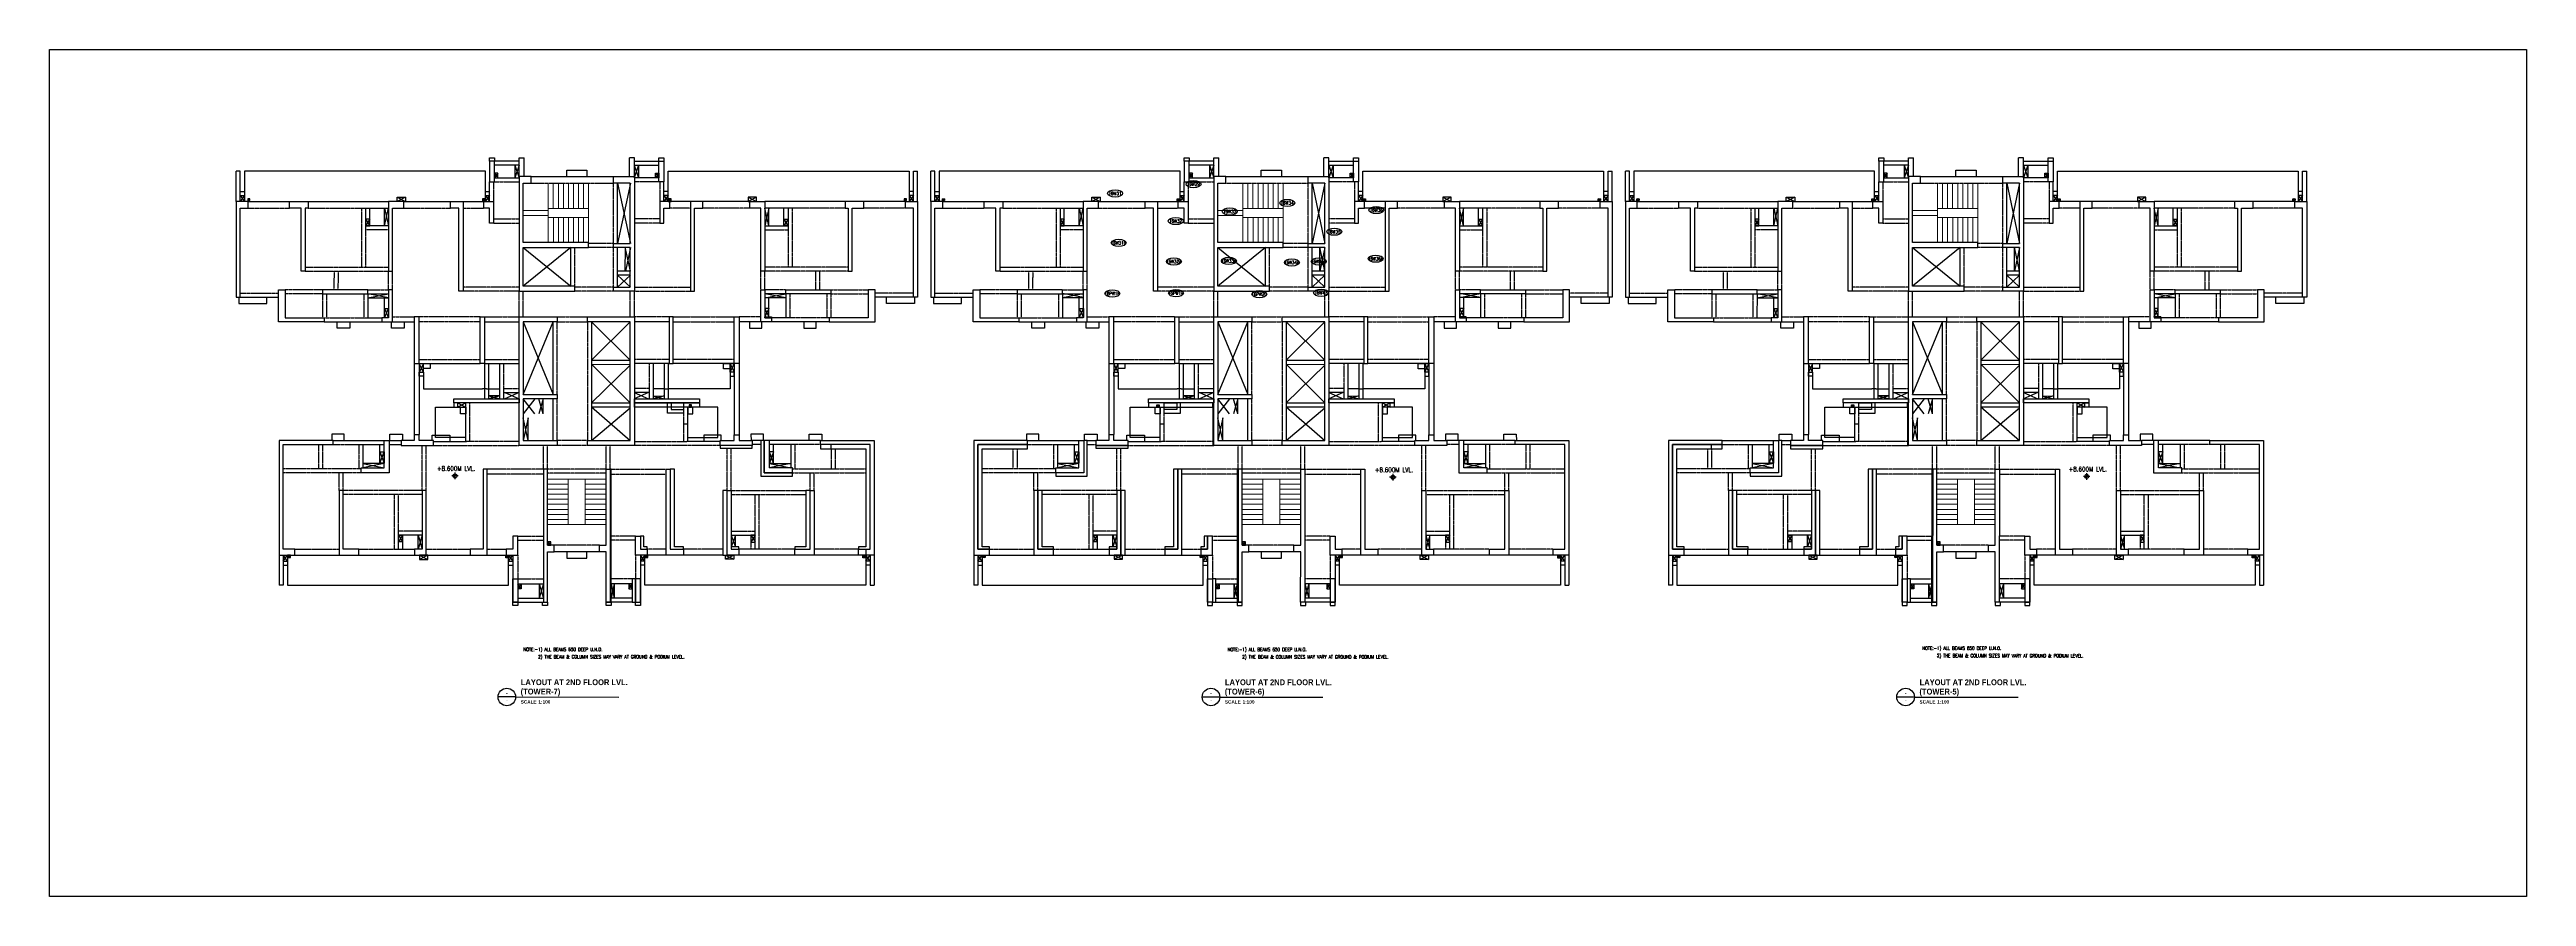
# Model space of a CAD drawing. Header units: millimetres. Extents: x 206 to 857355, y 5291 to 60826.
# Drawn here: x 206 to 148078, y 5291 to 55845 of the extents above; entities that cross this region are included whole.
import ezdxf
from ezdxf.enums import TextEntityAlignment as Align

# ---------------------------------------------------------------- set-up
doc = ezdxf.new("R2010")
doc.units = ezdxf.units.MM
doc.header["$PDMODE"] = 35
doc.linetypes.add('HIDDEN', pattern=[0.375, 0.25, -0.125])
for name, color, linetype in [('A-REFR-TITL-100', 2, 'Continuous'), ('BEAM', 3, 'Continuous'), ('COL', 6, 'Continuous'), ('COL-NO TOWR-T5', 8, 'Continuous'), ('COL-NO TOWR-T6', 8, 'Continuous'), ('COLUMN STOPS', 2, 'Continuous'), ('COVER', 2, 'Continuous'), ('CUT', 9, 'Continuous'), ('HAT', 30, 'Continuous'), ('SYMBOL', 1, 'Continuous'), ('TEXT', 3, 'Continuous'), ('TOWER-6 COL. NO', 3, 'Continuous')]:
    doc.layers.add(name, color=color, linetype=linetype)
for name, color, linetype, lineweight in [('Boundary', 40, 'Continuous', 30), ('Origin', 40, 'Continuous', 30), ('S-STRS', 31, 'Continuous', 18)]:
    doc.layers.add(name, color=color, linetype=linetype, lineweight=lineweight)
doc.styles.add('Arial', font='arial.ttf', dxfattribs={"height": 125})
doc.styles.add('ARIAL-TITLE', font='arialbd.ttf')
doc.styles.add('romand', font='romand.shx', dxfattribs={"width": 0.8})
doc.styles.add('ROMANS', font='romans.shx', dxfattribs={"width": 0.8})

# ---------------------------------------------------------------- blocks, each defined once
blk = doc.blocks.new('A-DETAIL-TITLE-100')
at = {"layer": 'A-REFR-TITL-100', "linetype": 'Continuous'}
blk.add_line((0, 0), (-1050, 0), dxfattribs=at)
blk.add_circle((-525, 0), 525, dxfattribs=at)
at = {"layer": 'A-REFR-TITL-100', "color": 4, "linetype": 'Continuous', "style": 'ARIAL-TITLE'}
blk.add_attdef('DRWG-NO', text='', height=400, dxfattribs=at).set_placement((-751, 326), align=Align.MIDDLE)
at = {"layer": 'A-REFR-TITL-100', "color": 4, "style": 'ARIAL-TITLE'}
for tag, p, height in [('TITLE1', (450, 937), 500), ('TITLE2', (450, 237), 500), ('SCALE1', (450, -480), 300), ('SCALE2', (2479, -480), 300)]:
    blk.add_attdef(tag, p, '', height=height, dxfattribs=at)
at = {"layer": 'A-REFR-TITL-100', "color": 4, "linetype": 'Continuous', "style": 'Arial', "width": 0.8}
blk.add_attdef('DRAWING-REF', text='', height=200, dxfattribs=at).set_placement((-735, -270), align=Align.MIDDLE)
blk = doc.blocks.new('A$C2BC57D65')
at = {"layer": 'SYMBOL'}
h = blk.add_hatch(color=7, dxfattribs=at)
h.paths.add_polyline_path([(196, 348), (314, 348, 0.4142136), (196, 466)])
h.paths.add_polyline_path([(196, 348), (79, 348, 0.4142136), (196, 230)])
at = {"layer": 'SYMBOL', "color": 7}
for p, q in [((393, 348), (0, 348)), ((196, 544), (196, 152))]:
    blk.add_line(p, q, dxfattribs=at)
blk.add_circle((196, 348), 118, dxfattribs=at)
at = {"layer": 'SYMBOL', "style": 'romand', "width": 0.8}
for p in [(1052, 530), (1052, 137)]:
    blk.add_attdef('LEVEL', text='', height=275, dxfattribs=at).set_placement(p, align=Align.MIDDLE)
blk = doc.blocks.new('A$Cc2dddd12')
at = {"layer": 'COL-NO TOWR-T5'}
blk.add_ellipse((-513, 182), major_axis=(448, 0), ratio=0.4828293, dxfattribs=at)
at = {"layer": 'COL-NO TOWR-T5', "color": 3, "style": 'ROMANS', "width": 0.8}
blk.add_attdef('12345', text='', height=200, dxfattribs=at).set_placement((-513, 182), align=Align.MIDDLE_CENTER)

msp = doc.modelspace()

# ---------------------------------------------------------------- linework, layer by layer
at = {"layer": 'A-REFR-TITL-100', "linetype": 'Continuous'}
for p, q in [((28030, 17198), (34192, 17197)), ((70067, 17195), (76224, 17193)), ((111538, 17195), (117739, 17194))]:
    msp.add_line(p, q, dxfattribs=at)
at = {"layer": 'BEAM'}
for p, q in [((28239, 49182), (26775, 49183)), ((28239, 48942), (26775, 48943)), ((28239, 48262), (28239, 49382)), ((28239, 49382), (28538, 49382)), ((28538, 48262), (28538, 49382)), ((34820, 48261), (34820, 49382)), ((35119, 49382), (34820, 49382)), ((35119, 48261), (35119, 49382)), ((35119, 49182), (36583, 49182)), ((35119, 48942), (36583, 48942)), ((69709, 49182), (68245, 49183)), ((69709, 48942), (68245, 48943)), ((69709, 48262), (69709, 49382)), ((69709, 49382), (70008, 49382)), ((70008, 48262), (70008, 49382)), ((76290, 48261), (76290, 49382)), ((76589, 49382), (76290, 49382)), ((76589, 48261), (76589, 49382)), ((76589, 49182), (78053, 49182)), ((76589, 48942), (78053, 48942)), ((111179, 49182), (109715, 49183)), ((111179, 48942), (109715, 48943)), ((111179, 48262), (111179, 49382)), ((111179, 49382), (111478, 49382)), ((111478, 48262), (111478, 49382)), ((117760, 48261), (117760, 49382)), ((118059, 49382), (117760, 49382)), ((118059, 48261), (118059, 49382)), ((118059, 49182), (119523, 49182)), ((118059, 48942), (119523, 48942)), ((11341, 46781), (11341, 48581)), ((11581, 48581), (11341, 48581)), ((11581, 46781), (11581, 48581)), ((26475, 46780), (26475, 47952)), ((26775, 48193), (28240, 48192)), ((28959, 48260), (33879, 48260)), ((34119, 44260), (34119, 47860)), ((36583, 48192), (35118, 48192)), ((36883, 46779), (36883, 47952)), ((51777, 48580), (52017, 48580)), ((51777, 46780), (51777, 48580)), ((52017, 46780), (52017, 48580)), ((52811, 46781), (52811, 48581)), ((53051, 48581), (52811, 48581)), ((53051, 46781), (53051, 48581)), ((67945, 46780), (67945, 47952)), ((68245, 48193), (69710, 48192)), ((70429, 48260), (75349, 48260)), ((75589, 44260), (75589, 47860)), ((78053, 48192), (76588, 48192)), ((78353, 46779), (78353, 47952)), ((93247, 48580), (93487, 48580)), ((93247, 46780), (93247, 48580)), ((93487, 46780), (93487, 48580)), ((94281, 46781), (94281, 48581)), ((94521, 48581), (94281, 48581)), ((94521, 46781), (94521, 48581)), ((109415, 46780), (109415, 47952)), ((109715, 48193), (111180, 48192)), ((111899, 48260), (116819, 48260)), ((117059, 44260), (117059, 47860)), ((119523, 48192), (118058, 48192)), ((119823, 46779), (119823, 47952)), ((134717, 48580), (134957, 48580)), ((134717, 46780), (134717, 48580)), ((134957, 46780), (134957, 48580)), ((12056, 46781), (14531, 46781)), ((15656, 46781), (20450, 46781)), ((18885, 46381), (20450, 46380)), ((19065, 46380), (19065, 45079)), ((21350, 46780), (24150, 46780)), ((24890, 46780), (26124, 46780)), ((38468, 46780), (37233, 46780)), ((42008, 46780), (39208, 46780)), ((47702, 46780), (42908, 46780)), ((44473, 46380), (42908, 46380)), ((44293, 46380), (44293, 45079)), ((51302, 46780), (48827, 46780)), ((53526, 46781), (56001, 46781)), ((57126, 46781), (61920, 46781)), ((60355, 46381), (61920, 46380)), ((60535, 46380), (60535, 45079)), ((62820, 46780), (65620, 46780)), ((66360, 46780), (67594, 46780)), ((79938, 46780), (78703, 46780)), ((83478, 46780), (80678, 46780)), ((89172, 46780), (84378, 46780)), ((85943, 46380), (84378, 46380)), ((85763, 46380), (85763, 45079)), ((92772, 46780), (90297, 46780)), ((94996, 46781), (97471, 46781)), ((98596, 46781), (103390, 46781)), ((101825, 46381), (103390, 46380)), ((102005, 46380), (102005, 45079)), ((104290, 46780), (107090, 46780)), ((107830, 46780), (109064, 46780)), ((121408, 46780), (120173, 46780)), ((124948, 46780), (122148, 46780)), ((130642, 46780), (125848, 46780)), ((127413, 46380), (125848, 46380)), ((127233, 46380), (127233, 45079)), ((134242, 46780), (131767, 46780)), ((20450, 45319), (19065, 45319)), ((42907, 45319), (44293, 45319)), ((61920, 45319), (60535, 45319)), ((84377, 45319), (85763, 45319)), ((103390, 45319), (102005, 45319)), ((125847, 45319), (127233, 45319)), ((31329, 41722), (31329, 44020)), ((34119, 41660), (34119, 44020)), ((72799, 41722), (72799, 44020)), ((75589, 41660), (75589, 44020)), ((114269, 41722), (114269, 44020)), ((117059, 41660), (117059, 44020)), ((34879, 42620), (34119, 42620)), ((34879, 42380), (34119, 42380)), ((76349, 42620), (75589, 42620)), ((76349, 42380), (75589, 42380)), ((117819, 42620), (117059, 42620)), ((117819, 42380), (117059, 42380)), ((19202, 41270), (19201, 39835)), ((19202, 41270), (20450, 41270)), ((44156, 41269), (42907, 41269)), ((44156, 41269), (44156, 39834)), ((60672, 41270), (60671, 39835)), ((60672, 41270), (61920, 41270)), ((85626, 41269), (84377, 41269)), ((85626, 41269), (85626, 39834)), ((102142, 41270), (102141, 39835)), ((102142, 41270), (103390, 41270)), ((127096, 41269), (125847, 41269)), ((127096, 41269), (127096, 39834)), ((16601, 39595), (20040, 39595)), ((18961, 39835), (20040, 39835)), ((20690, 39595), (21973, 39595)), ((26164, 39595), (28240, 39595)), ((30279, 35245), (30279, 39595)), ((32559, 39594), (32559, 32504)), ((37194, 39594), (35118, 39595)), ((42667, 39594), (41385, 39594)), ((44396, 39834), (43317, 39834)), ((46756, 39594), (43317, 39594)), ((58071, 39595), (61510, 39595)), ((60431, 39835), (61510, 39835)), ((62160, 39595), (63443, 39595)), ((67634, 39595), (69710, 39595)), ((71749, 35245), (71749, 39595)), ((74029, 39594), (74029, 32504)), ((78664, 39594), (76588, 39595)), ((84137, 39594), (82855, 39594)), ((85866, 39834), (84787, 39834)), ((88226, 39594), (84787, 39594)), ((99541, 39595), (102980, 39595)), ((101901, 39835), (102980, 39835)), ((103630, 39595), (104913, 39595)), ((109104, 39595), (111180, 39595)), ((113219, 35245), (113219, 39595)), ((115499, 39594), (115499, 32504)), ((120134, 39594), (118058, 39595)), ((125607, 39594), (124325, 39594)), ((127336, 39834), (126257, 39834)), ((129696, 39594), (126257, 39594)), ((21973, 37095), (21973, 32858)), ((22273, 37096), (25924, 37095)), ((22273, 37095), (22273, 32858)), ((26164, 37095), (28240, 37095)), ((26192, 34996), (26191, 37095)), ((26432, 34996), (26431, 37095)), ((27091, 34996), (27091, 37095)), ((32559, 37295), (34879, 37294)), ((32559, 37055), (34879, 37054)), ((37194, 37095), (35118, 37095)), ((36267, 34995), (36267, 37095)), ((36926, 34995), (36926, 37095)), ((37166, 34995), (37166, 37095)), ((41085, 37095), (37434, 37095)), ((41085, 37095), (41084, 32858)), ((41385, 37095), (41384, 32858)), ((63443, 37095), (63443, 32858)), ((63743, 37096), (67394, 37095)), ((63743, 37095), (63743, 32858)), ((67634, 37095), (69710, 37095)), ((67662, 34996), (67661, 37095)), ((67902, 34996), (67901, 37095)), ((68561, 34996), (68561, 37095)), ((74029, 37295), (76349, 37294)), ((74029, 37055), (76349, 37054)), ((78664, 37095), (76588, 37095)), ((77737, 34995), (77737, 37095)), ((78396, 34995), (78396, 37095)), ((78636, 34995), (78636, 37095)), ((82555, 37095), (78904, 37095)), ((82555, 37095), (82554, 32858)), ((82855, 37095), (82854, 32858)), ((104913, 37095), (104913, 32858)), ((105213, 37096), (108864, 37095)), ((105213, 37095), (105213, 32858)), ((109104, 37095), (111180, 37095)), ((109132, 34996), (109131, 37095)), ((109372, 34996), (109371, 37095)), ((110031, 34996), (110031, 37095)), ((115499, 37295), (117819, 37294)), ((115499, 37055), (117819, 37054)), ((120134, 37095), (118058, 37095)), ((119207, 34995), (119207, 37095)), ((119866, 34995), (119866, 37095)), ((120106, 34995), (120106, 37095)), ((124025, 37095), (120374, 37095)), ((124025, 37095), (124024, 32858)), ((124325, 37095), (124324, 32858)), ((26295, 35591), (26055, 35591)), ((27331, 34996), (27331, 35611)), ((36027, 34995), (36027, 35610)), ((36926, 35590), (37166, 35591)), ((67765, 35591), (67525, 35591)), ((68801, 34996), (68801, 35611)), ((77497, 34995), (77497, 35610)), ((78396, 35590), (78636, 35591)), ((109235, 35591), (108995, 35591)), ((110271, 34996), (110271, 35611)), ((118967, 34995), (118967, 35610)), ((119866, 35590), (120106, 35591)), ((25049, 32442), (25049, 34750)), ((27331, 35371), (28240, 35371)), ((30279, 32504), (30279, 35004)), ((32559, 34756), (34879, 34756)), ((32559, 34516), (34879, 34516)), ((36027, 35370), (35118, 35370)), ((38309, 32442), (38309, 34495)), ((66519, 32442), (66519, 34495)), ((68801, 35371), (69710, 35371)), ((71749, 32504), (71749, 35004)), ((74029, 34756), (76349, 34756)), ((74029, 34516), (76349, 34516)), ((77497, 35370), (76588, 35370)), ((79779, 32442), (79779, 34749)), ((107989, 32442), (107989, 34495)), ((110271, 35371), (111180, 35371)), ((113219, 32504), (113219, 35004)), ((115499, 34756), (117819, 34756)), ((115499, 34516), (117819, 34516)), ((118967, 35370), (118058, 35370)), ((121249, 32442), (121249, 34749)), ((38069, 33495), (38309, 33495)), ((66519, 33495), (66759, 33495)), ((107989, 33495), (108229, 33495)), ((17129, 32505), (20180, 32505)), ((18664, 32265), (20180, 32265)), ((18904, 32265), (18904, 30880)), ((20480, 32505), (21195, 32505)), ((23122, 32445), (25108, 32442)), ((40235, 32444), (38249, 32442)), ((42678, 32504), (42162, 32504)), ((46229, 32504), (43178, 32504)), ((44694, 32264), (43178, 32264)), ((44454, 32264), (44454, 30879)), ((58599, 32505), (61650, 32505)), ((60134, 32265), (61650, 32265)), ((60374, 32265), (60374, 30880)), ((62150, 32505), (62665, 32505)), ((64592, 32445), (66578, 32442)), ((81705, 32444), (79719, 32442)), ((84348, 32504), (83632, 32504)), ((87699, 32504), (84648, 32504)), ((86164, 32264), (84648, 32264)), ((85924, 32264), (85924, 30879)), ((100069, 32505), (103120, 32505)), ((101604, 32265), (103120, 32265)), ((101844, 32265), (101844, 30880)), ((103620, 32505), (104135, 32505)), ((106062, 32445), (108048, 32442)), ((123175, 32444), (121189, 32442)), ((125818, 32504), (125102, 32504)), ((129169, 32504), (126118, 32504)), ((127634, 32264), (126118, 32264)), ((127394, 32264), (127394, 30879)), ((21033, 26015), (21033, 27090)), ((22459, 26850), (21033, 26850)), ((40898, 26849), (42324, 26849)), ((42324, 26014), (42324, 27089)), ((62503, 26015), (62503, 27090)), ((63929, 26850), (62503, 26850)), ((82368, 26849), (83794, 26849)), ((83794, 26014), (83794, 27089)), ((103973, 26015), (103973, 27090)), ((105399, 26850), (103973, 26850)), ((123838, 26849), (125264, 26849)), ((125264, 26014), (125264, 27089)), ((13913, 25665), (13913, 23865)), ((14153, 25665), (14153, 23865)), ((14854, 25665), (17503, 25665)), ((18663, 25665), (21999, 25665)), ((20848, 26015), (21999, 26015)), ((22699, 25665), (25314, 25665)), ((26339, 25665), (27464, 25665)), ((33030, 25855), (30330, 25855)), ((37019, 25665), (35894, 25665)), ((40398, 25665), (38044, 25665)), ((42509, 26014), (41358, 26014)), ((44694, 25664), (41358, 25664)), ((48503, 25664), (45854, 25664)), ((49204, 25664), (49204, 23864)), ((49444, 25664), (49444, 23864)), ((55383, 25665), (55383, 23865)), ((55623, 25665), (55623, 23865)), ((56324, 25665), (58973, 25665)), ((60133, 25665), (63469, 25665)), ((62318, 26015), (63469, 26015)), ((64429, 25665), (66784, 25665)), ((67809, 25665), (68934, 25665)), ((74500, 25855), (71800, 25855)), ((78489, 25665), (77364, 25665)), ((82128, 25664), (79514, 25665)), ((83979, 26014), (82828, 26014)), ((86164, 25664), (82828, 25664)), ((89973, 25664), (87324, 25664)), ((90674, 25664), (90674, 23864)), ((90914, 25664), (90914, 23864)), ((96853, 25665), (96853, 23865)), ((97093, 25665), (97093, 23865)), ((97794, 25665), (100443, 25665)), ((101603, 25665), (104939, 25665)), ((103788, 26015), (104939, 26015)), ((105899, 25665), (108254, 25665)), ((109279, 25665), (110404, 25665)), ((115970, 25855), (113270, 25855)), ((119959, 25665), (118834, 25665)), ((123598, 25664), (120984, 25665)), ((125449, 26014), (124298, 26014)), ((127634, 25664), (124298, 25664)), ((131443, 25664), (128794, 25664)), ((132144, 25664), (132144, 23864)), ((132384, 25664), (132384, 23864)), ((14153, 23865), (13913, 23865)), ((28163, 23953), (29688, 23953)), ((34994, 23953), (33729, 23953)), ((49204, 23864), (49444, 23864)), ((55623, 23865), (55383, 23865)), ((69833, 23953), (71099, 23953)), ((76664, 23953), (75139, 23953)), ((90674, 23864), (90914, 23864)), ((97093, 23865), (96853, 23865)), ((111304, 23953), (112569, 23953)), ((118134, 23953), (116609, 23953)), ((132144, 23864), (132384, 23864)), ((28128, 22853), (29688, 22853)), ((28163, 23093), (29688, 23093)), ((34994, 23093), (33729, 23093)), ((35029, 22853), (33729, 22853)), ((69798, 22853), (71158, 22853)), ((69833, 23093), (71098, 23093)), ((76699, 22853), (75138, 22853)), ((76664, 23093), (75138, 23093)), ((111269, 22853), (112628, 22853)), ((111304, 23093), (112568, 23093)), ((118169, 22853), (116608, 22853)), ((118134, 23093), (116608, 23093))]:
    msp.add_line(p, q, dxfattribs=at)
at = {"layer": 'BEAM', "linetype": 'HIDDEN', "ltscale": 10}
for p, q in [((26715, 47952), (26715, 46780)), ((26775, 47953), (28240, 47952)), ((28959, 47860), (33879, 47860)), ((33879, 44260), (33879, 47860)), ((36583, 47952), (35118, 47952)), ((36643, 47952), (36643, 46779)), ((68185, 47952), (68185, 46780)), ((68245, 47953), (69710, 47952)), ((70429, 47860), (75349, 47860)), ((75349, 44260), (75349, 47860)), ((78053, 47952), (76588, 47952)), ((78113, 47952), (78113, 46779)), ((109655, 47952), (109655, 46780)), ((109715, 47953), (111180, 47952)), ((111899, 47860), (116819, 47860)), ((116819, 44260), (116819, 47860)), ((119523, 47952), (118058, 47952)), ((119583, 47952), (119583, 46779)), ((12056, 46381), (14531, 46381)), ((15656, 46381), (18885, 46381)), ((18825, 46380), (18825, 42860)), ((21350, 46380), (24150, 46380)), ((24890, 46380), (26124, 46380)), ((38468, 46380), (37233, 46379)), ((42008, 46380), (39208, 46380)), ((47702, 46380), (44473, 46380)), ((44533, 46380), (44533, 42859)), ((51302, 46380), (48827, 46380)), ((53526, 46381), (56001, 46381)), ((57126, 46381), (60355, 46381)), ((60295, 46380), (60295, 42860)), ((62820, 46380), (65620, 46380)), ((66360, 46380), (67594, 46380)), ((79938, 46380), (78703, 46379)), ((83478, 46380), (80678, 46380)), ((89172, 46380), (85943, 46380)), ((86003, 46380), (86003, 42859)), ((92772, 46380), (90297, 46380)), ((94996, 46381), (97471, 46381)), ((98596, 46381), (101825, 46381)), ((101765, 46380), (101765, 42860)), ((104290, 46380), (107090, 46380)), ((107830, 46380), (109064, 46380)), ((121408, 46380), (120173, 46379)), ((124948, 46380), (122148, 46380)), ((130642, 46380), (127413, 46380)), ((127473, 46380), (127473, 42859)), ((134242, 46380), (131767, 46380)), ((19065, 45079), (19065, 42860)), ((20450, 45079), (19065, 45079)), ((26714, 45730), (28240, 45730)), ((26714, 45490), (28240, 45490)), ((36644, 45730), (35118, 45730)), ((36644, 45490), (35118, 45490)), ((42907, 45079), (44293, 45079)), ((44293, 45079), (44293, 42859)), ((60535, 45079), (60535, 42860)), ((61920, 45079), (60535, 45079)), ((68184, 45730), (69710, 45730)), ((68184, 45490), (69710, 45490)), ((78114, 45730), (76588, 45730)), ((78114, 45490), (76588, 45490)), ((84377, 45079), (85763, 45079)), ((85763, 45079), (85763, 42859)), ((102005, 45079), (102005, 42860)), ((103390, 45079), (102005, 45079)), ((109654, 45730), (111180, 45730)), ((109654, 45490), (111180, 45490)), ((119584, 45730), (118058, 45730)), ((119584, 45490), (118058, 45490)), ((125847, 45079), (127233, 45079)), ((127233, 45079), (127233, 42859)), ((31569, 41722), (31569, 44020)), ((33879, 44261), (32379, 44261)), ((33879, 44021), (32379, 44021)), ((33879, 41660), (33879, 44020)), ((73039, 41722), (73039, 44020)), ((75349, 44261), (73849, 44261)), ((75349, 44021), (73849, 44021)), ((75349, 41660), (75349, 44020)), ((114509, 41722), (114509, 44020)), ((116819, 44261), (115319, 44261)), ((116819, 44021), (115319, 44021)), ((116819, 41660), (116819, 44020)), ((16501, 41510), (14271, 41510)), ((15471, 42860), (20450, 42860)), ((15471, 42620), (20450, 42620)), ((17190, 42620), (17186, 41510)), ((17430, 42620), (17426, 41510)), ((19202, 41510), (20450, 41510)), ((20450, 41510), (20450, 42620)), ((20690, 41510), (20690, 42620)), ((28239, 41660), (24890, 41660)), ((28240, 41421), (24890, 41420)), ((28241, 39895), (28241, 41420)), ((28481, 39895), (28481, 41420)), ((33879, 41660), (31569, 41660)), ((33879, 41420), (31569, 41420)), ((34879, 39895), (34879, 41420)), ((35118, 41420), (38468, 41419)), ((35119, 41659), (38468, 41659)), ((35119, 39895), (35119, 41420)), ((42667, 41509), (42667, 42619)), ((47887, 42859), (42907, 42859)), ((47887, 42619), (42907, 42619)), ((42907, 41509), (42907, 42619)), ((44156, 41509), (42907, 41509)), ((45927, 42619), (45931, 41509)), ((46167, 42619), (46171, 41509)), ((46856, 41509), (49087, 41509)), ((57971, 41510), (55741, 41510)), ((56941, 42860), (61920, 42860)), ((56941, 42620), (61920, 42620)), ((58660, 42620), (58656, 41510)), ((58900, 42620), (58896, 41510)), ((60672, 41510), (61920, 41510)), ((61920, 41510), (61920, 42620)), ((62160, 41510), (62160, 42620)), ((69709, 41660), (66360, 41660)), ((69710, 41421), (66360, 41420)), ((69711, 39895), (69711, 41420)), ((69951, 39895), (69951, 41420)), ((75349, 41660), (73039, 41660)), ((75349, 41420), (73039, 41420)), ((76349, 39895), (76349, 41420)), ((76588, 41420), (79938, 41419)), ((76589, 41659), (79938, 41659)), ((76589, 39895), (76589, 41420)), ((84137, 41509), (84137, 42619)), ((89357, 42859), (84377, 42859)), ((89357, 42619), (84377, 42619)), ((84377, 41509), (84377, 42619)), ((85626, 41509), (84377, 41509)), ((87397, 42619), (87401, 41509)), ((87637, 42619), (87641, 41509)), ((88326, 41509), (90557, 41509)), ((99441, 41510), (97211, 41510)), ((98411, 42860), (103390, 42860)), ((98411, 42620), (103390, 42620)), ((100130, 42620), (100126, 41510)), ((100370, 42620), (100366, 41510)), ((102142, 41510), (103390, 41510)), ((103390, 41510), (103390, 42620)), ((103630, 41510), (103630, 42620)), ((111179, 41660), (107830, 41660)), ((111180, 41421), (107830, 41420)), ((111181, 39895), (111181, 41420)), ((111421, 39895), (111421, 41420)), ((116819, 41660), (114509, 41660)), ((116819, 41420), (114509, 41420)), ((117819, 39895), (117819, 41420)), ((118058, 41420), (121408, 41419)), ((118059, 41659), (121408, 41659)), ((118059, 39895), (118059, 41420)), ((125607, 41509), (125607, 42619)), ((130827, 42859), (125847, 42859)), ((130827, 42619), (125847, 42619)), ((125847, 41509), (125847, 42619)), ((127096, 41509), (125847, 41509)), ((128867, 42619), (128871, 41509)), ((129107, 42619), (129111, 41509)), ((129796, 41509), (132027, 41509)), ((11581, 41301), (13871, 41300)), ((16501, 41270), (14271, 41270)), ((16501, 41270), (16501, 39835)), ((16741, 41270), (16741, 39835)), ((18962, 41270), (18961, 39835)), ((44396, 41269), (44396, 39834)), ((46616, 41269), (46616, 39834)), ((46856, 41269), (49087, 41269)), ((46856, 41269), (46856, 39834)), ((51777, 41300), (49487, 41300)), ((53051, 41301), (55341, 41300)), ((57971, 41270), (55741, 41270)), ((57971, 41270), (57971, 39835)), ((58211, 41270), (58211, 39835)), ((60432, 41270), (60431, 39835)), ((85866, 41269), (85866, 39834)), ((88086, 41269), (88086, 39834)), ((88326, 41269), (90557, 41269)), ((88326, 41269), (88326, 39834)), ((93247, 41300), (90957, 41300)), ((94521, 41301), (96811, 41300)), ((99441, 41270), (97211, 41270)), ((99441, 41270), (99441, 39835)), ((99681, 41270), (99681, 39835)), ((101902, 41270), (101901, 39835)), ((127336, 41269), (127336, 39834)), ((129556, 41269), (129556, 39834)), ((129796, 41269), (132027, 41269)), ((129796, 41269), (129796, 39834)), ((134717, 41300), (132427, 41300)), ((16601, 39835), (18961, 39835)), ((20690, 39895), (21973, 39895)), ((25924, 39895), (22213, 39895)), ((25924, 39595), (22273, 39595)), ((26164, 39895), (28240, 39895)), ((30519, 39895), (32319, 39895)), ((30519, 35245), (30519, 39595)), ((30519, 39595), (32319, 39595)), ((32319, 39594), (32319, 32504)), ((37194, 39894), (35118, 39895)), ((37434, 39894), (41145, 39894)), ((37434, 39594), (41085, 39594)), ((42667, 39894), (41385, 39894)), ((46756, 39834), (44396, 39834)), ((58071, 39835), (60431, 39835)), ((62160, 39895), (63443, 39895)), ((67394, 39895), (63683, 39895)), ((67394, 39595), (63743, 39595)), ((67634, 39895), (69710, 39895)), ((71989, 39895), (73789, 39895)), ((71989, 35245), (71989, 39595)), ((71989, 39595), (73789, 39595)), ((73789, 39594), (73789, 32504)), ((78664, 39894), (76588, 39895)), ((78904, 39894), (82615, 39894)), ((78904, 39594), (82555, 39594)), ((84137, 39894), (82855, 39894)), ((88226, 39834), (85866, 39834)), ((99541, 39835), (101901, 39835)), ((103630, 39895), (104913, 39895)), ((108864, 39895), (105153, 39895)), ((108864, 39595), (105213, 39595)), ((109104, 39895), (111180, 39895)), ((113459, 39895), (115259, 39895)), ((113459, 35245), (113459, 39595)), ((113459, 39595), (115259, 39595)), ((115259, 39594), (115259, 32504)), ((120134, 39894), (118058, 39895)), ((120374, 39894), (124085, 39894)), ((120374, 39594), (124025, 39594)), ((125607, 39894), (124325, 39894)), ((129696, 39834), (127336, 39834)), ((22273, 37335), (25924, 37335)), ((26164, 37335), (28240, 37335)), ((27331, 35611), (27331, 37095)), ((37194, 37335), (35118, 37335)), ((36027, 35610), (36027, 37095)), ((41085, 37335), (37434, 37335)), ((63743, 37335), (67394, 37335)), ((67634, 37335), (69710, 37335)), ((68801, 35611), (68801, 37095)), ((78664, 37335), (76588, 37335)), ((77497, 35610), (77497, 37095)), ((82555, 37335), (78904, 37335)), ((105213, 37335), (108864, 37335)), ((109104, 37335), (111180, 37335)), ((110271, 35611), (110271, 37095)), ((120134, 37335), (118058, 37335)), ((118967, 35610), (118967, 37095)), ((124025, 37335), (120374, 37335)), ((27331, 35611), (28240, 35611)), ((36027, 35610), (35118, 35610)), ((68801, 35611), (69710, 35611)), ((77497, 35610), (76588, 35610)), ((110271, 35611), (111180, 35611)), ((118967, 35610), (118058, 35610)), ((25289, 32442), (25289, 34750)), ((30519, 32504), (30519, 35004)), ((38069, 32442), (38069, 34495)), ((66759, 32442), (66759, 34495)), ((71989, 32504), (71989, 35004)), ((79539, 32442), (79539, 34749)), ((108229, 32442), (108229, 34495)), ((113459, 32504), (113459, 35004)), ((121009, 32442), (121009, 34749)), ((16254, 32264), (16254, 30817)), ((16494, 32264), (16494, 30817)), ((17129, 32265), (18664, 32265)), ((18664, 32265), (18664, 30820)), ((20479, 32265), (21195, 32265)), ((22459, 29525), (22459, 32203)), ((22699, 29525), (22699, 32203)), ((23122, 32205), (28239, 32205)), ((28240, 32442), (25108, 32442)), ((29688, 30805), (29688, 32202)), ((29928, 30805), (29928, 32202)), ((32319, 32505), (30519, 32505)), ((32319, 32205), (30519, 32205)), ((33429, 30805), (33429, 32202)), ((33669, 30805), (33669, 32202)), ((35117, 32442), (38249, 32442)), ((40236, 32204), (35119, 32205)), ((40659, 29525), (40659, 32054)), ((40899, 29525), (40899, 32054)), ((42678, 32264), (42162, 32264)), ((42878, 32264), (42878, 32264)), ((44694, 32264), (44694, 30819)), ((46229, 32264), (44694, 32264)), ((46864, 32004), (46864, 30816)), ((47104, 32004), (47104, 30816)), ((57724, 32005), (57724, 30817)), ((57964, 32005), (57964, 30817)), ((58599, 32265), (60134, 32265)), ((60134, 32265), (60134, 30820)), ((61949, 32265), (61950, 32265)), ((62150, 32265), (62665, 32265)), ((63929, 29525), (63929, 32055)), ((64169, 29525), (64169, 32055)), ((64592, 32205), (69709, 32205)), ((69710, 32442), (66578, 32442)), ((71158, 30805), (71158, 32202)), ((71398, 30805), (71398, 32202)), ((73789, 32505), (71989, 32505)), ((73789, 32205), (71989, 32205)), ((74899, 30805), (74899, 32202)), ((75139, 30805), (75139, 32202)), ((76587, 32442), (79719, 32442)), ((81706, 32204), (76589, 32205)), ((82129, 29525), (82129, 32203)), ((82369, 29525), (82369, 32203)), ((84348, 32264), (83632, 32264)), ((86164, 32264), (86164, 30819)), ((87699, 32264), (86164, 32264)), ((88334, 32264), (88334, 30816)), ((88574, 32264), (88574, 30816)), ((99194, 32005), (99194, 30817)), ((99434, 32005), (99434, 30817)), ((100069, 32265), (101604, 32265)), ((101604, 32265), (101604, 30820)), ((103419, 32265), (103420, 32265)), ((103620, 32265), (104135, 32265)), ((105399, 29525), (105399, 32005)), ((105639, 29525), (105639, 32005)), ((106062, 32205), (111179, 32205)), ((111119, 32442), (108048, 32442)), ((111180, 32442), (111178, 32442)), ((112628, 30805), (112628, 32202)), ((112868, 30805), (112868, 32202)), ((115259, 32505), (113459, 32505)), ((115259, 32205), (113459, 32205)), ((116369, 30805), (116369, 32202)), ((116609, 30805), (116609, 32202)), ((118057, 32442), (121189, 32442)), ((123176, 32204), (118059, 32205)), ((123599, 29525), (123599, 32203)), ((123839, 29525), (123839, 32203)), ((125818, 32264), (125102, 32264)), ((127634, 32264), (127634, 30819)), ((129169, 32264), (127634, 32264)), ((129804, 32264), (129804, 30816)), ((130044, 32264), (130044, 30816)), ((18803, 30818), (14153, 30820)), ((18803, 30580), (14153, 30580)), ((17503, 29525), (17503, 30578)), ((17743, 29525), (17743, 30578)), ((29688, 30805), (26339, 30805)), ((29688, 30505), (26339, 30505)), ((33430, 30803), (29930, 30803)), ((33430, 30563), (29930, 30563)), ((33669, 30805), (37019, 30804)), ((33729, 30505), (37019, 30504)), ((44554, 30818), (48944, 30819)), ((44554, 30579), (48944, 30579)), ((45614, 29525), (45614, 30577)), ((45854, 29525), (45854, 30577)), ((49204, 30819), (49204, 30819)), ((49204, 30579), (49204, 30579)), ((55623, 30820), (55623, 30820)), ((55623, 30580), (55623, 30580)), ((60273, 30818), (55883, 30820)), ((60273, 30580), (55883, 30580)), ((58973, 29525), (58973, 30578)), ((59213, 29525), (59213, 30578)), ((71099, 30805), (67809, 30805)), ((71099, 30505), (67809, 30505)), ((74900, 30803), (71400, 30803)), ((74900, 30563), (71400, 30563)), ((75139, 30805), (78489, 30804)), ((75139, 30505), (78489, 30504)), ((86024, 30818), (90674, 30819)), ((86024, 30579), (90674, 30579)), ((87084, 29525), (87084, 30577)), ((87324, 29525), (87324, 30577)), ((97093, 30820), (97093, 30820)), ((97093, 30580), (97093, 30580)), ((101743, 30818), (97353, 30820)), ((101743, 30580), (97353, 30580)), ((100443, 29525), (100443, 30578)), ((100683, 29525), (100683, 30578)), ((112569, 30805), (109279, 30805)), ((112569, 30505), (109279, 30505)), ((116370, 30803), (112870, 30803)), ((116370, 30563), (112870, 30563)), ((116609, 30805), (119959, 30804)), ((116609, 30505), (119959, 30504)), ((127494, 30818), (132144, 30819)), ((127494, 30579), (132144, 30579)), ((128554, 29525), (128554, 30577)), ((128794, 29525), (128794, 30577)), ((22459, 29525), (17743, 29525)), ((22459, 29285), (17743, 29285)), ((20793, 26015), (20793, 29285)), ((21033, 27090), (21033, 29285)), ((40899, 29525), (45354, 29525)), ((40899, 29285), (45354, 29285)), ((42324, 27089), (42324, 29285)), ((42564, 26014), (42564, 29285)), ((63929, 29525), (59474, 29525)), ((63929, 29285), (59474, 29285)), ((62263, 26015), (62263, 29285)), ((62503, 27090), (62503, 29285)), ((82369, 29525), (87084, 29525)), ((82369, 29285), (87084, 29285)), ((83794, 27089), (83794, 29285)), ((84034, 26014), (84034, 29285)), ((105399, 29525), (100944, 29525)), ((105399, 29285), (100944, 29285)), ((103733, 26015), (103733, 29285)), ((103973, 27090), (103973, 29285)), ((123839, 29525), (128554, 29525)), ((123839, 29285), (128554, 29285)), ((125264, 27089), (125264, 29285)), ((125504, 26014), (125504, 29285)), ((22459, 27090), (21033, 27090)), ((28163, 26802), (29689, 26802)), ((35194, 26802), (33729, 26802)), ((40898, 27089), (42324, 27089)), ((63929, 27090), (62503, 27090)), ((69633, 26802), (71099, 26802)), ((76664, 26802), (75139, 26802)), ((82368, 27089), (83794, 27089)), ((105399, 27090), (103973, 27090)), ((111103, 26802), (112569, 26802)), ((118134, 26802), (116609, 26802)), ((123838, 27089), (125264, 27089)), ((14854, 26015), (17503, 26015)), ((18663, 26015), (20848, 26015)), ((22699, 26015), (25314, 26015)), ((26339, 26015), (27464, 26015)), ((28163, 26562), (29689, 26562)), ((33030, 26255), (30330, 26255)), ((35194, 26562), (33729, 26562)), ((37019, 26015), (35894, 26015)), ((40398, 26014), (38044, 26015)), ((44694, 26014), (42509, 26014)), ((48503, 26014), (45854, 26014)), ((56324, 26015), (58973, 26015)), ((60133, 26015), (62318, 26015)), ((64429, 26015), (66784, 26015)), ((67809, 26015), (68934, 26015)), ((69633, 26562), (71099, 26562)), ((74500, 26255), (71800, 26255)), ((76664, 26562), (75139, 26562)), ((78489, 26015), (77364, 26015)), ((82128, 26014), (79514, 26015)), ((86164, 26014), (83979, 26014)), ((89973, 26014), (87324, 26014)), ((97794, 26015), (100443, 26015)), ((101603, 26015), (103788, 26015)), ((105899, 26015), (108254, 26015)), ((109279, 26015), (110404, 26015)), ((111103, 26562), (112569, 26562)), ((115970, 26255), (113270, 26255)), ((118134, 26562), (116609, 26562)), ((119959, 26015), (118834, 26015)), ((123598, 26014), (120984, 26015)), ((127634, 26014), (125449, 26014)), ((131443, 26014), (128794, 26014)), ((28163, 24253), (29688, 24253)), ((34994, 24253), (33729, 24253)), ((69833, 24253), (71099, 24253)), ((76664, 24253), (75139, 24253)), ((111304, 24253), (112569, 24253)), ((118134, 24253), (116609, 24253))]:
    msp.add_line(p, q, dxfattribs=at)
at = {"layer": 'BEAM', "ltscale": 10}
for p, q in [((11581, 41061), (13871, 41060)), ((51777, 41060), (49487, 41060)), ((53051, 41061), (55341, 41060)), ((93247, 41060), (90957, 41060)), ((94521, 41061), (96811, 41060)), ((134717, 41060), (132427, 41060))]:
    msp.add_line(p, q, dxfattribs=at)
at = {"layer": 'BEAM'}
for points in [[(27864, 25665), (27863, 24253)], [(35494, 25665), (35494, 24253)], [(69334, 25665), (69333, 24253)], [(76964, 25665), (76964, 24253)], [(110804, 25665), (110803, 24253)], [(118434, 25665), (118434, 24253)]]:
    msp.add_lwpolyline(points, dxfattribs=at)
at = {"layer": 'BEAM', "linetype": 'HIDDEN', "ltscale": 10}
for points in [[(28163, 25665), (28163, 24253)], [(35194, 25665), (35194, 24253)], [(69633, 25665), (69633, 24253)], [(76664, 25665), (76664, 24253)], [(111103, 25665), (111103, 24253)], [(118134, 25665), (118134, 24253)]]:
    msp.add_lwpolyline(points, dxfattribs=at)
at = {"layer": 'BEAM'}
for points in [[(28163, 22656), (27863, 22656), (27863, 22853), (28163, 22853)], [(29928, 22656), (29628, 22656), (29628, 22853), (29928, 22853)], [(33728, 22656), (33428, 22656), (33428, 22853), (33728, 22853)], [(35493, 22656), (35193, 22656), (35193, 22853), (35493, 22853)], [(69333, 22654), (69633, 22654), (69633, 22852), (69333, 22852)], [(71098, 22654), (71398, 22654), (71398, 22852), (71098, 22852)], [(74898, 22654), (75198, 22654), (75198, 22852), (74898, 22852)], [(76663, 22654), (76963, 22654), (76963, 22852), (76663, 22852)], [(110803, 22656), (111103, 22656), (111103, 22853), (110803, 22853)], [(112568, 22656), (112868, 22656), (112868, 22853), (112568, 22853)], [(116368, 22656), (116668, 22656), (116668, 22853), (116368, 22853)], [(118133, 22656), (118433, 22656), (118433, 22853), (118133, 22853)]]:
    msp.add_lwpolyline(points, close=True, dxfattribs=at)
for points in [[(26475, 49183, -34), (26475, 49382, 42), (26775, 49382, 42), (26775, 49183, 152)], [(36583, 49182, -34), (36583, 49382, 42), (36883, 49382, 42), (36883, 49182, 152)], [(67945, 49183, -34), (67945, 49382, 42), (68245, 49382, 42), (68245, 49183, 152)], [(78053, 49182, -34), (78053, 49382, 42), (78353, 49382, 42), (78353, 49182, 152)], [(109415, 49183, -34), (109415, 49382, 42), (109715, 49382, 42), (109715, 49183, 152)], [(119523, 49182, -34), (119523, 49382, 42), (119823, 49382, 42), (119823, 49182, 152)]]:
    msp.add_polyline3d(points, dxfattribs=at)
at = {"layer": 'Boundary'}
msp.add_lwpolyline([(206, 55845), (148078, 55845), (148078, 5291), (206, 5291)], close=True, dxfattribs=at)
at = {"layer": 'COL'}
for p, q in [((27863, 24253), (27863, 22853)), ((35494, 24253), (35494, 22853)), ((69333, 24253), (69333, 22853)), ((76964, 24253), (76964, 22853)), ((110803, 24253), (110803, 22853)), ((118434, 24253), (118434, 22853))]:
    msp.add_line(p, q, dxfattribs=at)
for points in [[(26775, 49183), (26475, 49183), (26475, 47952), (26775, 47952)], [(36583, 49182), (36883, 49182), (36883, 47952), (36583, 47952)], [(68245, 49183), (67945, 49183), (67945, 47952), (68245, 47952)], [(78053, 49182), (78353, 49182), (78353, 47952), (78053, 47952)], [(109715, 49183), (109415, 49183), (109415, 47952), (109715, 47952)], [(119523, 49182), (119823, 49182), (119823, 47952), (119523, 47952)], [(28239, 41420), (31569, 41420), (31569, 41720), (28479, 41720), (28479, 44020), (32379, 44020), (32379, 44320), (28479, 44320), (28479, 47860), (28959, 47860), (28959, 48260), (28239, 48260)], [(35119, 41420), (33879, 41420), (33879, 41660), (34879, 41660), (34879, 44020), (33879, 44020), (33879, 44260), (34879, 44260), (34879, 47860), (33879, 47860), (33879, 48260), (35119, 48260)], [(69709, 41420), (73039, 41420), (73039, 41720), (69949, 41720), (69949, 44020), (73849, 44020), (73849, 44320), (69949, 44320), (69949, 47860), (70429, 47860), (70429, 48260), (69709, 48260)], [(76589, 41420), (75349, 41420), (75349, 41660), (76349, 41660), (76349, 44020), (75349, 44020), (75349, 44260), (76349, 44260), (76349, 47860), (75349, 47860), (75349, 48260), (76589, 48260)], [(111179, 41420), (114509, 41420), (114509, 41720), (111419, 41720), (111419, 44020), (115319, 44020), (115319, 44320), (111419, 44320), (111419, 47860), (111899, 47860), (111899, 48260), (111179, 48260)], [(118059, 41420), (116819, 41420), (116819, 41660), (117819, 41660), (117819, 44020), (116819, 44020), (116819, 44260), (117819, 44260), (117819, 47860), (116819, 47860), (116819, 48260), (118059, 48260)], [(11581, 41061), (11581, 46381), (12056, 46381), (12056, 46781), (11341, 46781), (11341, 41061)], [(15471, 46381), (15471, 42620), (15231, 42620), (15231, 46381), (14531, 46381), (14531, 46781), (15656, 46781), (15656, 46381)], [(20450, 42620), (20690, 42620), (20690, 46380), (21350, 46380), (21350, 46780), (20450, 46781)], [(24150, 46780), (24890, 46780), (24890, 41420), (24650, 41420), (24650, 46380), (24150, 46380)], [(39208, 46780), (38468, 46780), (38468, 41419), (38708, 41419), (38708, 46379), (39208, 46379)], [(42907, 42619), (42667, 42619), (42668, 46380), (42008, 46380), (42008, 46780), (42908, 46780)], [(47887, 46380), (47887, 42619), (48127, 42619), (48127, 46380), (48827, 46380), (48827, 46780), (47702, 46780), (47702, 46380)], [(51777, 41060), (51777, 46380), (51302, 46380), (51302, 46780), (52017, 46780), (52017, 41060)], [(53051, 41061), (53051, 46381), (53526, 46381), (53526, 46781), (52811, 46781), (52811, 41061)], [(56941, 46381), (56941, 42620), (56701, 42620), (56701, 46381), (56001, 46381), (56001, 46781), (57126, 46781), (57126, 46381)], [(61920, 42620), (62160, 42620), (62160, 46380), (62820, 46380), (62820, 46780), (61920, 46781)], [(65620, 46780), (66360, 46780), (66360, 41420), (66120, 41420), (66120, 46380), (65620, 46380)], [(80678, 46780), (79938, 46780), (79938, 41419), (80178, 41419), (80178, 46379), (80678, 46379)], [(84377, 42619), (84137, 42619), (84138, 46380), (83478, 46380), (83478, 46780), (84378, 46780)], [(89357, 46380), (89357, 42619), (89597, 42619), (89597, 46380), (90297, 46380), (90297, 46780), (89172, 46780), (89172, 46380)], [(93247, 41060), (93247, 46380), (92772, 46380), (92772, 46780), (93487, 46780), (93487, 41060)], [(94521, 41061), (94521, 46381), (94996, 46381), (94996, 46781), (94281, 46781), (94281, 41061)], [(98411, 46381), (98411, 42620), (98171, 42620), (98171, 46381), (97471, 46381), (97471, 46781), (98596, 46781), (98596, 46381)], [(103390, 42620), (103630, 42620), (103630, 46380), (104290, 46380), (104290, 46780), (103390, 46781)], [(107090, 46780), (107830, 46780), (107830, 41420), (107590, 41420), (107590, 46380), (107090, 46380)], [(122148, 46780), (121408, 46780), (121408, 41419), (121648, 41419), (121648, 46379), (122148, 46379)], [(125847, 42619), (125607, 42619), (125608, 46380), (124948, 46380), (124948, 46780), (125848, 46780)], [(130827, 46380), (130827, 42619), (131067, 42619), (131067, 46380), (131767, 46380), (131767, 46780), (130642, 46780), (130642, 46380)], [(134717, 41060), (134717, 46380), (134242, 46380), (134242, 46780), (134957, 46780), (134957, 41060)], [(13871, 41510), (14271, 41510), (14271, 41060), (14271, 39835), (16605, 39835), (16605, 39595), (13871, 39595)], [(19202, 41270), (19202, 41510), (16501, 41510), (16501, 41270)], [(20450, 39835), (20040, 39835), (20040, 39595), (20690, 39595), (20690, 41510), (20450, 41510)], [(42907, 39834), (43317, 39834), (43317, 39594), (42667, 39595), (42667, 41509), (42907, 41509)], [(42907, 39895), (43317, 39895), (43317, 39594), (42667, 39595), (42667, 41509), (42907, 41509)], [(44156, 41269), (44156, 41509), (46856, 41509), (46856, 41269)], [(49487, 41509), (49087, 41509), (49087, 41059), (49087, 39834), (46752, 39834), (46752, 39594), (49487, 39594)], [(55341, 41510), (55741, 41510), (55741, 41060), (55741, 39835), (58075, 39835), (58075, 39595), (55341, 39595)], [(60672, 41270), (60672, 41510), (57971, 41510), (57971, 41270)], [(61920, 39835), (61510, 39835), (61510, 39595), (62160, 39595), (62160, 41510), (61920, 41510)], [(84377, 39834), (84787, 39834), (84787, 39594), (84137, 39595), (84137, 41509), (84377, 41509)], [(85626, 41269), (85626, 41509), (88326, 41509), (88326, 41269)], [(90957, 41509), (90557, 41509), (90557, 41059), (90557, 39834), (88222, 39834), (88222, 39594), (90957, 39594)], [(96811, 41510), (97211, 41510), (97211, 41060), (97211, 39835), (99545, 39835), (99545, 39595), (96811, 39595)], [(102142, 41270), (102142, 41510), (99441, 41510), (99441, 41270)], [(103390, 39835), (102980, 39835), (102980, 39595), (103630, 39595), (103630, 41510), (103390, 41510)], [(125847, 39834), (126257, 39834), (126257, 39594), (125607, 39595), (125607, 41509), (125847, 41509)], [(125847, 39894), (126257, 39894), (126257, 39594), (125607, 39594), (125607, 41509), (125847, 41509)], [(127096, 41269), (127096, 41509), (129796, 41509), (129796, 41269)], [(132427, 41509), (132027, 41509), (132027, 41059), (132027, 39834), (129692, 39834), (129692, 39594), (132427, 39594)], [(21973, 39895), (21973, 37095), (22273, 37095), (22273, 39895)], [(26164, 39895), (26164, 37095), (25924, 37095), (25924, 39895)], [(28238, 32205), (28239, 39895), (30519, 39895), (30519, 39595), (28479, 39595), (28479, 35245), (30519, 35245), (30519, 35005), (28479, 35005), (28478, 32505), (30519, 32505), (30519, 32205)], [(32319, 32505), (34879, 32505), (34879, 39595), (32319, 39595), (32319, 39895), (35119, 39895), (35119, 32205), (32319, 32205)], [(37194, 39894), (37194, 37095), (37434, 37095), (37434, 39894)], [(41385, 39894), (41385, 37095), (41085, 37095), (41085, 39894)], [(63443, 39895), (63443, 37095), (63743, 37095), (63743, 39895)], [(67634, 39895), (67634, 37095), (67394, 37095), (67394, 39895)], [(69708, 32205), (69709, 39895), (71989, 39895), (71989, 39595), (69949, 39595), (69949, 35245), (71989, 35245), (71989, 35005), (69949, 35005), (69948, 32505), (71989, 32505), (71989, 32205)], [(73789, 32505), (76349, 32505), (76349, 39595), (73789, 39595), (73789, 39895), (76589, 39895), (76589, 32205), (73789, 32205)], [(78664, 39894), (78664, 37095), (78904, 37095), (78904, 39894)], [(82855, 39894), (82855, 37095), (82555, 37095), (82555, 39894)], [(104913, 39895), (104913, 37095), (105213, 37095), (105213, 39895)], [(109104, 39895), (109104, 37095), (108864, 37095), (108864, 39895)], [(111178, 32205), (111179, 39895), (113459, 39895), (113459, 39595), (111419, 39595), (111419, 35245), (113459, 35245), (113459, 35005), (111419, 35005), (111418, 32505), (113459, 32505), (113459, 32205)], [(115259, 32505), (117819, 32505), (117819, 39595), (115259, 39595), (115259, 39895), (118059, 39895), (118059, 32205), (115259, 32205)], [(120134, 39894), (120134, 37095), (120374, 37095), (120374, 39894)], [(124325, 39894), (124325, 37095), (124025, 37095), (124025, 39894)], [(28239, 34995), (28239, 34755), (24351, 34755), (24351, 34995)], [(35119, 34995), (39009, 34995), (39009, 34755), (35119, 34755)], [(35119, 34995), (39009, 34995), (39009, 34755), (35119, 34755)], [(69709, 34995), (69709, 34755), (65821, 34755), (65821, 34995)], [(76589, 34995), (80479, 34995), (80479, 34755), (76589, 34755)], [(111179, 34995), (111179, 34755), (107291, 34755), (107291, 34995)], [(118059, 34995), (121949, 34995), (121949, 34755), (118059, 34755)], [(22273, 32505), (22273, 32855), (21973, 32855), (21973, 32505), (21195, 32505), (21195, 32205), (23122, 32205), (23122, 32505)], [(41084, 32504), (41084, 32854), (41384, 32854), (41384, 32504), (42162, 32504), (42162, 32204), (40236, 32204), (40236, 32504)], [(63743, 32505), (63743, 32855), (63443, 32855), (63443, 32505), (62665, 32505), (62665, 32205), (64592, 32205), (64592, 32505)], [(82554, 32504), (82554, 32854), (82854, 32854), (82854, 32504), (83632, 32504), (83632, 32204), (81706, 32204), (81706, 32504)], [(105213, 32505), (105213, 32855), (104913, 32855), (104913, 32505), (104135, 32505), (104135, 32205), (106062, 32205), (106062, 32505)], [(124024, 32504), (124024, 32854), (124324, 32854), (124324, 32504), (125102, 32504), (125102, 32204), (123176, 32204), (123176, 32504)], [(20180, 30880), (20180, 32505), (20480, 32505), (20480, 30578), (18803, 30580), (18803, 30880)], [(43178, 30879), (43178, 32504), (42878, 32504), (42878, 30577), (44554, 30579), (44554, 30879)], [(61650, 30880), (61650, 32505), (61950, 32505), (61950, 30578), (60273, 30580), (60273, 30880)], [(84648, 30879), (84648, 32504), (84348, 32504), (84348, 30577), (86024, 30579), (86024, 30879)], [(103120, 30880), (103120, 32505), (103420, 32505), (103420, 30578), (101743, 30580), (101743, 30880)], [(126118, 30879), (126118, 32504), (125818, 32504), (125818, 30577), (127494, 30579), (127494, 30879)], [(26339, 30805), (26099, 30805), (26099, 26015), (25314, 26015), (25314, 25665), (26339, 25665)], [(29928, 26255), (29929, 30805), (29689, 30805), (29688, 22853), (29928, 22853), (29928, 25855), (30328, 25855), (30328, 26255)], [(33429, 26255), (33429, 30805), (33669, 30805), (33668, 22853), (33428, 22853), (33429, 25855), (33029, 25855), (33029, 26255)], [(37019, 30804), (37259, 30804), (37259, 26015), (38044, 26015), (38044, 25665), (37019, 25665)], [(67809, 30805), (67569, 30805), (67569, 26015), (66784, 26015), (66784, 25665), (67809, 25665)], [(71398, 26255), (71399, 30805), (71159, 30805), (71158, 22853), (71398, 22853), (71398, 25855), (71798, 25855), (71798, 26255)], [(74899, 26255), (74899, 30805), (75139, 30805), (75138, 22853), (74898, 22853), (74899, 25855), (74499, 25855), (74499, 26255)], [(78489, 30804), (78729, 30804), (78729, 26015), (79514, 26015), (79514, 25665), (78489, 25665)], [(109279, 30805), (109039, 30805), (109039, 26015), (108254, 26015), (108254, 25665), (109279, 25665)], [(112868, 26255), (112869, 30805), (112629, 30805), (112628, 22853), (112868, 22853), (112868, 25855), (113268, 25855), (113268, 26255)], [(116369, 26255), (116369, 30805), (116609, 30805), (116608, 22853), (116368, 22853), (116369, 25855), (115969, 25855), (115969, 26255)], [(119959, 30804), (120199, 30804), (120199, 26015), (120984, 26015), (120984, 25665), (119959, 25665)], [(17743, 26015), (17743, 29525), (17503, 29525), (17503, 25665), (18663, 25665), (18663, 26015)], [(22459, 26015), (21999, 26015), (21999, 25665), (22699, 25665), (22699, 29525), (22459, 29525)], [(40898, 26014), (41358, 26014), (41358, 25664), (40658, 25664), (40659, 29525), (40899, 29525)], [(45614, 26014), (45614, 29525), (45854, 29525), (45854, 25664), (44694, 25664), (44694, 26014)], [(59213, 26015), (59213, 29525), (58973, 29525), (58973, 25665), (60133, 25665), (60133, 26015)], [(63929, 26015), (63469, 26015), (63469, 25665), (64169, 25665), (64169, 29525), (63929, 29525)], [(82368, 26014), (82828, 26014), (82828, 25664), (82128, 25664), (82129, 29525), (82369, 29525)], [(87084, 26014), (87084, 29525), (87324, 29525), (87324, 25664), (86164, 25664), (86164, 26014)], [(100683, 26015), (100683, 29525), (100443, 29525), (100443, 25665), (101603, 25665), (101603, 26015)], [(105399, 26015), (104939, 26015), (104939, 25665), (105639, 25665), (105639, 29525), (105399, 29525)], [(123838, 26014), (124298, 26014), (124298, 25664), (123598, 25664), (123599, 29525), (123839, 29525)], [(128554, 26014), (128554, 29525), (128794, 29525), (128794, 25664), (127634, 25664), (127634, 26014)], [(27863, 24253), (28163, 24253), (28163, 22853), (27863, 22853)], [(35494, 24253), (35194, 24253), (35194, 22853), (35494, 22853)], [(69333, 24253), (69633, 24253), (69633, 22853), (69333, 22853)], [(76964, 24253), (76664, 24253), (76664, 22853), (76964, 22853)], [(110803, 24253), (111103, 24253), (111103, 22853), (110803, 22853)], [(118434, 24253), (118134, 24253), (118134, 22853), (118434, 22853)]]:
    msp.add_lwpolyline(points, close=True, dxfattribs=at)
for points in [[(26124, 46780), (26714, 46780), (26714, 45490), (26474, 45490), (26474, 46380), (26124, 46380), (26124, 46780)], [(37233, 46779), (36644, 46779), (36644, 45490), (36884, 45490), (36884, 46379), (37233, 46379), (37233, 46779)], [(67594, 46780), (68184, 46780), (68184, 45490), (67944, 45490), (67944, 46380), (67594, 46380), (67594, 46780)], [(78703, 46779), (78114, 46779), (78114, 45490), (78354, 45490), (78354, 46379), (78703, 46379), (78703, 46779)], [(109064, 46780), (109654, 46780), (109654, 45490), (109414, 45490), (109414, 46380), (109064, 46380), (109064, 46780)], [(120173, 46779), (119584, 46779), (119584, 45490), (119824, 45490), (119824, 46379), (120173, 46379), (120173, 46779)], [(14213, 32505), (14213, 32505), (13913, 32505), (13913, 25665), (14854, 25665), (14854, 26015), (14153, 26015), (14153, 32265), (17129, 32265), (17129, 32505), (14213, 32505)], [(49144, 32504), (49144, 32504), (49444, 32504), (49444, 25664), (48503, 25664), (48503, 26014), (49204, 26014), (49204, 32264), (46229, 32264), (46229, 32504), (49144, 32504)], [(55683, 32505), (55683, 32505), (55383, 32505), (55383, 25665), (56324, 25665), (56324, 26015), (55623, 26015), (55623, 32265), (58599, 32265), (58599, 32505), (55683, 32505)], [(90614, 32504), (90614, 32504), (90914, 32504), (90914, 25664), (89973, 25664), (89973, 26014), (90674, 26014), (90674, 32264), (87699, 32264), (87699, 32504), (90614, 32504)], [(97153, 32505), (97153, 32505), (96853, 32505), (96853, 25665), (97794, 25665), (97794, 26015), (97093, 26015), (97093, 32265), (100069, 32265), (100069, 32505), (97153, 32505)], [(132084, 32504), (132084, 32504), (132384, 32504), (132384, 25664), (131443, 25664), (131443, 26014), (132144, 26014), (132144, 32264), (129169, 32264), (129169, 32504), (132084, 32504)], [(27464, 25665), (28164, 25665), (28164, 26802), (27863, 26802), (27863, 26015), (27464, 26015), (27464, 25665)], [(35894, 25665), (35194, 25665), (35194, 26802), (35494, 26802), (35494, 26015), (35894, 26015), (35894, 25665)], [(68934, 25665), (69634, 25665), (69634, 26802), (69333, 26802), (69333, 26015), (68934, 26015), (68934, 25665)], [(77364, 25665), (76664, 25665), (76664, 26802), (76964, 26802), (76964, 26015), (77364, 26015), (77364, 25665)], [(110404, 25665), (111104, 25665), (111104, 26802), (110803, 26802), (110803, 26015), (110404, 26015), (110404, 25665)], [(118834, 25665), (118134, 25665), (118134, 26802), (118434, 26802), (118434, 26015), (118834, 26015), (118834, 25665)]]:
    msp.add_lwpolyline(points, dxfattribs=at)
at = {"layer": 'COLUMN STOPS'}
for points in [[(42907, 39895), (43317, 39895), (43317, 39834), (42907, 39834)], [(84378, 39834), (84787, 39834), (84787, 39894), (84378, 39894)], [(125847, 39834), (126257, 39834), (126257, 39894), (125847, 39894)], [(35119, 34755), (39009, 34755), (39009, 34495), (35119, 34495)], [(65821, 34755), (65821, 34495), (69649, 34495), (69649, 34755)], [(69709, 34755), (69649, 34755), (69649, 34495), (69649, 32205), (69708, 32205)], [(107291, 34755), (107291, 34495), (111119, 34495), (111119, 34755)], [(111179, 34755), (111119, 34755), (111119, 34495), (111119, 32205), (111178, 32205)], [(40236, 32204), (40236, 32054), (42162, 32054), (42162, 32204)], [(42878, 32504), (42678, 32504), (42678, 30377), (44554, 30377), (44554, 30579), (42878, 30577)], [(46229, 32264), (46229, 32004), (48944, 32004), (48944, 26164), (48503, 26164), (48503, 26014), (49204, 26014), (49204, 32264)], [(55623, 32265), (55623, 26015), (56324, 26015), (56324, 26165), (55883, 26165), (55883, 32005), (58599, 32005), (58599, 32265)], [(60273, 30580), (60273, 30378), (62150, 30378), (62150, 32505), (61950, 32505), (61950, 30578)], [(62665, 32205), (62665, 32055), (64592, 32055), (64592, 32205)], [(97093, 32265), (97093, 26015), (97794, 26015), (97794, 26165), (97353, 26165), (97353, 32005), (100069, 32005), (100069, 32265)], [(103620, 32505), (103420, 32505), (103420, 30578), (101743, 30580), (101743, 30378), (103620, 30378)], [(104135, 32205), (104135, 32005), (106062, 32005), (106062, 32205)], [(33729, 30805), (33669, 30805), (33668, 22853), (33729, 22853)], [(37519, 30804), (37259, 30804), (37259, 26015), (38044, 26015), (38044, 26165), (37519, 26165)], [(67569, 30805), (67309, 30805), (67309, 26165), (66784, 26165), (66784, 26015), (67569, 26015)], [(71159, 30805), (71099, 30805), (71098, 22853), (71158, 22853)], [(109039, 30805), (108779, 30805), (108779, 26165), (108254, 26165), (108254, 26015), (109039, 26015)], [(112629, 30805), (112569, 30805), (112568, 22853), (112628, 22853)], [(40659, 29525), (40399, 29525), (40398, 25665), (40658, 25665)], [(45614, 29525), (45354, 29525), (45354, 26164), (44694, 26164), (44694, 26014), (45614, 26014)], [(59474, 29525), (59213, 29525), (59213, 26015), (60134, 26015), (60134, 26165), (59474, 26165)], [(64429, 29525), (64169, 29525), (64169, 25665), (64429, 25665)], [(100944, 29525), (100683, 29525), (100683, 26015), (101604, 26015), (101604, 26165), (100944, 26165)], [(105899, 29525), (105639, 29525), (105639, 25665), (105899, 25665)], [(35694, 26802), (35494, 26802), (35494, 26015), (35894, 26015), (35894, 26165), (35694, 26165)], [(69333, 26802), (69133, 26802), (69133, 26165), (68934, 26165), (68934, 26015), (69333, 26015)], [(110803, 26802), (110603, 26802), (110603, 26165), (110404, 26165), (110404, 26015), (110803, 26015)], [(41358, 26164), (40898, 26165), (40898, 26014), (41358, 26014)], [(63929, 26165), (63469, 26165), (63469, 26015), (63929, 26015)], [(105399, 26165), (104939, 26165), (104939, 26015), (105399, 26015)], [(35194, 24253), (34994, 24253), (34993, 22853), (35194, 22853)], [(69833, 24253), (69633, 24253), (69633, 22853), (69833, 22853)], [(111303, 24253), (111103, 24253), (111103, 22853), (111303, 22853)]]:
    msp.add_lwpolyline(points, close=True, dxfattribs=at)
at = {"layer": 'COVER'}
for p, q in [((11581, 47381), (11841, 47380)), ((26225, 47380), (26475, 47379)), ((37133, 47379), (36883, 47378)), ((51777, 47380), (51517, 47379)), ((53051, 47381), (53311, 47380)), ((67695, 47380), (67945, 47379)), ((78603, 47379), (78353, 47378)), ((93247, 47380), (92987, 47379)), ((94521, 47381), (94781, 47380)), ((109165, 47380), (109415, 47379)), ((120073, 47379), (119823, 47378)), ((134717, 47380), (134457, 47379)), ((11581, 47141), (11841, 47140)), ((26225, 47140), (26475, 47140)), ((37133, 47139), (36883, 47139)), ((51777, 47140), (51517, 47139)), ((53051, 47141), (53311, 47140)), ((67695, 47140), (67945, 47140)), ((78603, 47139), (78353, 47139)), ((93247, 47140), (92987, 47139)), ((94521, 47141), (94781, 47140)), ((109165, 47140), (109415, 47140)), ((120073, 47139), (119823, 47139)), ((134717, 47140), (134457, 47139)), ((34580, 42620), (34581, 44027)), ((76050, 42620), (76051, 44027)), ((117520, 42620), (117521, 44027)), ((19201, 41020), (20171, 41020)), ((20171, 41020), (20450, 41020)), ((43186, 41019), (42907, 41020)), ((44156, 41019), (43186, 41019)), ((60677, 41035), (61647, 41035)), ((61647, 41035), (61926, 41035)), ((84662, 41035), (84383, 41035)), ((85632, 41035), (84662, 41035)), ((102141, 41020), (103111, 41019)), ((103111, 41020), (103390, 41020)), ((126126, 41020), (125847, 41020)), ((127096, 41020), (126126, 41019)), ((22523, 36595), (22523, 35595)), ((40835, 36595), (40835, 35594)), ((63993, 36595), (63993, 35595)), ((82305, 36595), (82305, 35594)), ((105463, 36595), (105463, 35595)), ((123775, 36595), (123775, 35594)), ((27091, 35165), (26432, 35165)), ((29679, 34102), (29679, 35005)), ((36267, 35164), (36926, 35165)), ((68561, 35165), (67902, 35165)), ((71149, 34102), (71149, 35005)), ((77737, 35164), (78396, 35165)), ((110031, 35165), (109372, 35165)), ((112619, 34102), (112619, 35005)), ((119207, 35164), (119866, 35165)), ((28780, 32505), (28780, 33862)), ((70250, 32505), (70250, 33862)), ((111720, 32505), (111720, 33862)), ((20180, 31131), (18903, 31130)), ((43178, 31130), (44454, 31129)), ((61650, 31131), (60373, 31130)), ((84648, 31130), (85924, 31129)), ((103120, 31131), (101843, 31130)), ((126118, 31130), (127394, 31129)), ((22208, 26015), (22208, 26850)), ((41149, 26164), (41149, 26849)), ((63678, 26165), (63678, 26850)), ((82619, 26014), (82619, 26849)), ((105148, 26165), (105148, 26850)), ((124089, 26014), (124089, 26849)), ((14153, 25305), (14413, 25305)), ((14413, 25665), (14413, 23866)), ((27613, 25305), (27864, 25305)), ((35744, 25305), (35494, 25305)), ((48944, 25969), (48944, 23865)), ((49204, 25304), (48944, 25304)), ((55623, 25305), (55883, 25305)), ((55883, 25665), (55883, 23866)), ((69083, 25305), (69334, 25305)), ((77214, 25305), (76964, 25305)), ((90414, 25664), (90414, 23865)), ((90674, 25304), (90414, 25304)), ((97093, 25305), (97353, 25305)), ((97353, 25665), (97353, 23866)), ((110553, 25305), (110804, 25305)), ((118684, 25305), (118434, 25305)), ((131884, 25664), (131884, 23865)), ((132144, 25304), (131884, 25304)), ((14153, 25065), (14413, 25066)), ((27613, 25065), (27864, 25065)), ((28363, 23953), (28363, 23653)), ((29438, 23953), (29438, 23093)), ((33919, 23952), (33919, 23092)), ((34794, 23952), (34794, 23653)), ((35744, 25065), (35494, 25065)), ((49204, 25064), (48944, 25065)), ((55623, 25065), (55883, 25066)), ((69083, 25065), (69334, 25065)), ((70033, 23953), (70033, 23653)), ((70908, 23953), (70908, 23093)), ((75389, 23952), (75389, 23092)), ((76464, 23952), (76464, 23653)), ((77214, 25065), (76964, 25065)), ((90674, 25064), (90414, 25065)), ((97093, 25065), (97353, 25066)), ((110553, 25065), (110804, 25065)), ((111504, 23953), (111504, 23653)), ((112378, 23953), (112378, 23093)), ((116859, 23952), (116859, 23092)), ((117934, 23952), (117934, 23653)), ((118684, 25065), (118434, 25065)), ((132144, 25064), (131884, 25065)), ((28363, 23653), (28163, 23653)), ((34794, 23653), (34994, 23653)), ((70033, 23653), (69833, 23653)), ((76464, 23653), (76664, 23653)), ((111504, 23653), (111304, 23653)), ((117934, 23653), (118134, 23653))]:
    msp.add_line(p, q, dxfattribs=at)
at = {"layer": 'COVER', "linetype": 'HIDDEN', "ltscale": 3}
for p, q in [((19318, 45719), (19318, 46381)), ((44040, 45719), (44040, 46380)), ((60788, 45719), (60788, 46381)), ((85510, 45719), (85510, 46380)), ((102258, 45719), (102258, 46381)), ((126980, 45719), (126980, 46380)), ((19929, 31830), (19929, 32265)), ((43428, 31829), (43428, 32264)), ((61399, 31830), (61399, 32265)), ((84898, 31829), (84898, 32264)), ((102869, 31830), (102869, 32265)), ((126368, 31829), (126368, 32264)), ((21283, 26450), (21283, 26015)), ((42074, 26449), (42074, 26014)), ((62753, 26450), (62753, 26015)), ((83544, 26449), (83544, 26014)), ((104223, 26450), (104223, 26015)), ((125014, 26449), (125014, 26014))]:
    msp.add_line(p, q, dxfattribs=at)
at = {"layer": 'COVER', "linetype": 'HIDDEN', "ltscale": 2}
for p, q in [((20200, 40335), (20200, 41020)), ((43157, 40335), (43157, 41019)), ((61676, 40350), (61676, 41035)), ((84633, 40350), (84633, 41035)), ((103140, 40335), (103140, 41020)), ((126097, 40335), (126097, 41020))]:
    msp.add_line(p, q, dxfattribs=at)
at = {"layer": 'COVER'}
for points in [[(28239, 48941), (27989, 48941), (27989, 48193), (28239, 48193)], [(35119, 48941), (35369, 48941), (35369, 48193), (35119, 48193)], [(69709, 48941), (69459, 48941), (69459, 48193), (69709, 48193)], [(76589, 48941), (76839, 48941), (76839, 48193), (76589, 48193)], [(111179, 48941), (110929, 48941), (110929, 48193), (111179, 48193)], [(118059, 48941), (118309, 48941), (118309, 48193), (118059, 48193)], [(26974, 48465), (26775, 48465), (26775, 48193), (26974, 48193)], [(36384, 48465), (36583, 48464), (36583, 48193), (36384, 48193)], [(68444, 48465), (68245, 48465), (68245, 48193), (68444, 48193)], [(77854, 48465), (78053, 48464), (78053, 48193), (77854, 48193)], [(109914, 48465), (109715, 48465), (109715, 48193), (109914, 48193)], [(119324, 48465), (119523, 48464), (119523, 48193), (119324, 48193)], [(12161, 46930), (12036, 46930), (12036, 46830), (12161, 46830)], [(20202, 46380), (20450, 46380), (20450, 45319), (20202, 45319)], [(20951, 47029), (21450, 47030), (21450, 46781), (20951, 46780)], [(42407, 47029), (41907, 47030), (41907, 46781), (42407, 46780)], [(43156, 46380), (42907, 46380), (42907, 45319), (43156, 45319)], [(51357, 46929), (51232, 46929), (51232, 46829), (51357, 46829)], [(53506, 46931), (53631, 46931), (53631, 46831), (53506, 46831)], [(61672, 46380), (61920, 46380), (61920, 45319), (61672, 45319)], [(62421, 47029), (62920, 47030), (62920, 46781), (62421, 46780)], [(83877, 47029), (83378, 47029), (83378, 46780), (83877, 46780)], [(84626, 46380), (84377, 46380), (84377, 45319), (84626, 45319)], [(92667, 46930), (92792, 46930), (92792, 46830), (92667, 46830)], [(94976, 46931), (95101, 46931), (95101, 46831), (94976, 46831)], [(103142, 46380), (103390, 46380), (103390, 45319), (103142, 45319)], [(103891, 47030), (104390, 47030), (104390, 46781), (103891, 46781)], [(125347, 47029), (124848, 47030), (124848, 46780), (125347, 46780)], [(126096, 46380), (125847, 46380), (125847, 45319), (126096, 45319)], [(134137, 46930), (134262, 46930), (134262, 46830), (134137, 46830)], [(19318, 45719), (19065, 45719), (19065, 45319), (19318, 45319)], [(44040, 45719), (44293, 45719), (44293, 45319), (44040, 45319)], [(60788, 45719), (60535, 45719), (60535, 45319), (60788, 45319)], [(85510, 45719), (85763, 45719), (85763, 45319), (85510, 45319)], [(102258, 45719), (102005, 45719), (102005, 45319), (102258, 45319)], [(126980, 45719), (127233, 45719), (127233, 45319), (126980, 45319)], [(20200, 40393), (20450, 40393), (20450, 39835), (20200, 39835)], [(43157, 40393), (42907, 40393), (42907, 39895), (43157, 39894)], [(61676, 40394), (61926, 40394), (61926, 39850), (61676, 39850)], [(84633, 40395), (84383, 40395), (84383, 39910), (84633, 39910)], [(103140, 40395), (103390, 40395), (103390, 39835), (103140, 39835)], [(126097, 40395), (125847, 40395), (125847, 39894), (126097, 39894)], [(22273, 36595), (22523, 36595), (22523, 37094), (22273, 37095)], [(22922, 36796), (22522, 36796), (22522, 37096), (22922, 37096)], [(40835, 36795), (40435, 36795), (40435, 37095), (40835, 37095)], [(41085, 36595), (40835, 36595), (40835, 37093), (41085, 37095)], [(63743, 36595), (63993, 36595), (63993, 37094), (63743, 37095)], [(64393, 36796), (63993, 36796), (63993, 37096), (64393, 37096)], [(82305, 36795), (81905, 36795), (81905, 37095), (82305, 37095)], [(82555, 36595), (82305, 36595), (82305, 37093), (82555, 37095)], [(105213, 36595), (105463, 36595), (105463, 37094), (105213, 37095)], [(105863, 36796), (105463, 36796), (105463, 37096), (105863, 37096)], [(123775, 36795), (123375, 36795), (123375, 37095), (123775, 37095)], [(124025, 36595), (123775, 36595), (123775, 37093), (124025, 37095)], [(24349, 34752), (24349, 34501), (24589, 34501), (24589, 34752)], [(25049, 34501), (25049, 34101), (24749, 34101), (24749, 34501)], [(38069, 34755), (37319, 34755), (37319, 34355), (38069, 34355)], [(38309, 34494), (38309, 34094), (38609, 34094), (38609, 34494)], [(38526, 34637), (38386, 34637), (38386, 34494), (38526, 34494)], [(66519, 34495), (66519, 34095), (66219, 34095), (66219, 34495)], [(66319, 34638), (66459, 34638), (66459, 34495), (66319, 34495)], [(66759, 34755), (67509, 34755), (67509, 34355), (66759, 34355)], [(79779, 34500), (79779, 34100), (80079, 34100), (80079, 34500)], [(80478, 34752), (80478, 34501), (80238, 34501), (80238, 34752)], [(107989, 34495), (107989, 34095), (107689, 34095), (107689, 34495)], [(107789, 34638), (107929, 34638), (107929, 34495), (107789, 34495)], [(108229, 34755), (108979, 34755), (108979, 34355), (108229, 34355)], [(121249, 34500), (121249, 34100), (121549, 34100), (121549, 34500)], [(121948, 34752), (121948, 34501), (121708, 34501), (121708, 34752)], [(19929, 31830), (20179, 31830), (20179, 31163), (19929, 31163)], [(43428, 31829), (43178, 31829), (43178, 31162), (43428, 31162)], [(61399, 31830), (61649, 31830), (61649, 31163), (61399, 31163)], [(84898, 31829), (84648, 31829), (84648, 31162), (84898, 31162)], [(102869, 31830), (103119, 31830), (103119, 31163), (102869, 31163)], [(126368, 31829), (126118, 31829), (126118, 31162), (126368, 31162)], [(21283, 26450), (21033, 26450), (21033, 26850), (21284, 26850)], [(42074, 26449), (42324, 26449), (42324, 26849), (42073, 26849)], [(62753, 26450), (62503, 26450), (62503, 26850), (62754, 26850)], [(83544, 26449), (83794, 26449), (83794, 26849), (83543, 26849)], [(104223, 26450), (103973, 26450), (103973, 26850), (104224, 26850)], [(125014, 26449), (125264, 26449), (125264, 26849), (125013, 26849)], [(14413, 25515), (14588, 25515), (14588, 25665), (14413, 25665)], [(22299, 25414), (22799, 25414), (22799, 25664), (22299, 25664)], [(27613, 25514), (27438, 25514), (27438, 25664), (27613, 25664)], [(30128, 26456), (29930, 26456), (29930, 26256), (30128, 26256)], [(35744, 25515), (35919, 25515), (35919, 25665), (35744, 25665)], [(41058, 25415), (40558, 25415), (40558, 25665), (41058, 25665)], [(48944, 25514), (48769, 25514), (48769, 25664), (48944, 25664)], [(56058, 25515), (55883, 25515), (55883, 25665), (56058, 25665)], [(63769, 25415), (64269, 25415), (64269, 25665), (63769, 25665)], [(69083, 25515), (68908, 25515), (68908, 25665), (69083, 25665)], [(71598, 26456), (71400, 26456), (71400, 26256), (71598, 26256)], [(77214, 25515), (77389, 25515), (77389, 25665), (77214, 25665)], [(82528, 25414), (82028, 25414), (82028, 25664), (82528, 25664)], [(90239, 25514), (90414, 25514), (90414, 25664), (90239, 25664)], [(97528, 25515), (97353, 25515), (97353, 25665), (97528, 25665)], [(105239, 25415), (105739, 25415), (105739, 25665), (105239, 25665)], [(110553, 25515), (110378, 25515), (110378, 25665), (110553, 25665)], [(113068, 26456), (112870, 26456), (112870, 26256), (113068, 26256)], [(118684, 25515), (118859, 25515), (118859, 25665), (118684, 25665)], [(123998, 25414), (123498, 25414), (123498, 25664), (123998, 25664)], [(131884, 25514), (131709, 25514), (131709, 25664), (131884, 25664)]]:
    msp.add_lwpolyline(points, close=True, dxfattribs=at)
for points in [[(31079, 48261), (31079, 48635), (32279, 48635), (32279, 48260)], [(72549, 48261), (72549, 48635), (73749, 48635), (73749, 48260)], [(114019, 48261), (114019, 48635), (115219, 48635), (115219, 48260)], [(26225, 46930), (26050, 46930), (26050, 46780), (26225, 46780), (26225, 46930)], [(37308, 46930), (37133, 46930), (37133, 46780), (37308, 46780), (37308, 46930)], [(67520, 46930), (67695, 46930), (67695, 46780), (67520, 46780), (67520, 46930)], [(78603, 46929), (78778, 46929), (78778, 46779), (78603, 46779), (78603, 46929)], [(108990, 46930), (109165, 46930), (109165, 46780), (108990, 46780), (108990, 46930)], [(120073, 46929), (120248, 46929), (120248, 46779), (120073, 46779), (120073, 46929)], [(11506, 41062), (11506, 40687), (13181, 40687), (13181, 41062)], [(51852, 41061), (51852, 40686), (50177, 40686), (50177, 41061)], [(52976, 41062), (52976, 40687), (54651, 40687), (54651, 41062)], [(93322, 41061), (93322, 40686), (91647, 40686), (91647, 41061)], [(94446, 41062), (94446, 40687), (96121, 40687), (96121, 41062)], [(134792, 41061), (134792, 40686), (133117, 40686), (133117, 41061)], [(18130, 39595), (18130, 39220), (17380, 39220), (17380, 39595)], [(21371, 39595), (21371, 39219), (20621, 39219), (20621, 39595)], [(41987, 39594), (41987, 39219), (42737, 39219), (42737, 39594)], [(45228, 39594), (45228, 39219), (45978, 39219), (45978, 39594)], [(59600, 39595), (59600, 39220), (58850, 39220), (58850, 39595)], [(62841, 39595), (62841, 39219), (62091, 39219), (62091, 39595)], [(83457, 39594), (83457, 39219), (84207, 39219), (84207, 39594)], [(86698, 39594), (86698, 39219), (87448, 39219), (87448, 39594)], [(104311, 39595), (104311, 39219), (103561, 39219), (103561, 39595)], [(124927, 39594), (124927, 39219), (125677, 39219), (125677, 39594)], [(22523, 36595), (22523, 36355), (22273, 36355), (22273, 36595), (22523, 36595)], [(22523, 35595), (26055, 35591)], [(26295, 35591), (27091, 35590)], [(36926, 35589), (36267, 35590)], [(40835, 35594), (37166, 35591)], [(40835, 36595), (40835, 36355), (41085, 36355), (41085, 36595), (40835, 36595)], [(63993, 36595), (63993, 36355), (63743, 36355), (63743, 36595), (63993, 36595)], [(63993, 35595), (67525, 35591)], [(67765, 35591), (68561, 35590)], [(78396, 35590), (77737, 35590)], [(82305, 35594), (78636, 35591)], [(82305, 36595), (82305, 36355), (82555, 36355), (82555, 36595), (82305, 36595)], [(105463, 36595), (105463, 36355), (105213, 36355), (105213, 36595), (105463, 36595)], [(105463, 35595), (108995, 35591)], [(109235, 35591), (110031, 35590)], [(119866, 35590), (119207, 35590)], [(123775, 35594), (120106, 35591)], [(123775, 36595), (123775, 36355), (124025, 36355), (124025, 36595), (123775, 36595)], [(25049, 32689), (23251, 32689), (23251, 34502), (25049, 34501)], [(38309, 32689), (40107, 32689), (40107, 34495), (38309, 34495)], [(66519, 32689), (64721, 32689), (64721, 34496), (66519, 34495)], [(79779, 32689), (81577, 32689), (81577, 34501), (79779, 34501)], [(107989, 32689), (106191, 32689), (106191, 34496), (107989, 34495)], [(121249, 32689), (123047, 32689), (123047, 34501), (121249, 34501)], [(17804, 32505), (17804, 32880), (17054, 32880), (17053, 32505)], [(20524, 32505), (20524, 32880), (21274, 32880), (21274, 32506)], [(23047, 32505), (23047, 32818), (24097, 32818), (24097, 32444)], [(40310, 32504), (40311, 32817), (39260, 32817), (39260, 32443)], [(42833, 32504), (42833, 32879), (42083, 32879), (42084, 32506)], [(45553, 32504), (45553, 32879), (46303, 32879), (46304, 32504)], [(59274, 32505), (59274, 32880), (58524, 32880), (58523, 32505)], [(61994, 32505), (61994, 32880), (62744, 32880), (62744, 32506)], [(64517, 32505), (64517, 32818), (65567, 32818), (65567, 32444)], [(81780, 32504), (81781, 32817), (80730, 32817), (80730, 32443)], [(84303, 32504), (84303, 32879), (83553, 32879), (83554, 32506)], [(87023, 32504), (87023, 32879), (87773, 32879), (87774, 32504)], [(103464, 32505), (103464, 32880), (104214, 32880), (104214, 32506)], [(105987, 32505), (105987, 32818), (107037, 32818), (107037, 32444)], [(123250, 32504), (123251, 32817), (122200, 32817), (122200, 32443)], [(125773, 32504), (125773, 32879), (125023, 32879), (125024, 32506)], [(14413, 23865), (27613, 23865), (27613, 25665)], [(31079, 25854), (31079, 25479), (32279, 25479), (32279, 25854)], [(48944, 23864), (35744, 23865), (35744, 25665)], [(55883, 23865), (69083, 23865), (69083, 25665)], [(72549, 25855), (72549, 25480), (73749, 25480), (73749, 25855)], [(90414, 23864), (77214, 23865), (77214, 25665)], [(97353, 23865), (110553, 23865), (110553, 25665)], [(114019, 25855), (114019, 25480), (115219, 25480), (115219, 25855)], [(131884, 23864), (118684, 23865), (118684, 25665)]]:
    msp.add_lwpolyline(points, dxfattribs=at)
at = {"layer": 'COVER', "linetype": 'HIDDEN', "ltscale": 5}
for points in [[(38069, 34130), (37093, 34130), (37093, 34755)], [(66759, 34130), (67734, 34130), (67734, 34755)], [(108229, 34130), (109204, 34130), (109204, 34755)]]:
    msp.add_lwpolyline(points, dxfattribs=at)
at = {"layer": 'COVER'}
for points in [[(26225, 46779, 24), (26225, 48580, 24), (11841, 48581, -45), (11841, 46781, -19)], [(37133, 46779, 24), (37133, 48579, 24), (51517, 48580, -45), (51517, 46780, -19)], [(67695, 46779, 24), (67695, 48580, 24), (53311, 48581, -45), (53311, 46781, -19)], [(78603, 46779, 24), (78603, 48579, 24), (92987, 48580, -45), (92987, 46780, -19)], [(109165, 46779, 24), (109165, 48580, 24), (94781, 48581, -45), (94781, 46781, -19)], [(120073, 46779, 24), (120073, 48579, 24), (134457, 48580, -45), (134457, 46780, -19)]]:
    msp.add_polyline3d(points, dxfattribs=at)
at = {"layer": 'CUT'}
for p, q in [((27989, 48940), (28241, 48193)), ((28242, 48939), (27989, 48193)), ((35116, 48939), (35369, 48192)), ((35369, 48939), (35117, 48192)), ((69459, 48940), (69711, 48193)), ((69712, 48939), (69459, 48193)), ((76586, 48939), (76839, 48192)), ((76839, 48939), (76587, 48192)), ((110929, 48940), (111181, 48193)), ((111182, 48939), (110929, 48193)), ((118056, 48939), (118309, 48192)), ((118309, 48939), (118057, 48192)), ((26775, 48465), (26974, 48193)), ((26974, 48465), (26775, 48193)), ((34880, 47860), (34119, 44260)), ((34119, 47860), (34880, 44260)), ((36583, 48464), (36384, 48193)), ((36384, 48464), (36583, 48193)), ((68245, 48465), (68444, 48193)), ((68444, 48465), (68245, 48193)), ((76350, 47860), (75589, 44260)), ((75589, 47860), (76350, 44260)), ((78053, 48464), (77854, 48193)), ((77854, 48464), (78053, 48193)), ((109715, 48465), (109914, 48193)), ((109914, 48465), (109715, 48193)), ((117820, 47860), (117059, 44260)), ((117059, 47860), (117820, 44260)), ((119523, 48464), (119324, 48193)), ((119324, 48464), (119523, 48193)), ((11581, 47140), (11841, 46781)), ((11841, 47140), (11595, 46780)), ((12036, 46830), (12161, 46930)), ((12036, 46930), (12161, 46830)), ((20202, 45319), (20450, 46380)), ((20202, 46380), (20450, 45319)), ((20951, 47030), (21450, 46781)), ((21450, 47030), (20951, 46780)), ((26225, 46780), (26050, 46930)), ((26225, 46930), (26050, 46780)), ((26476, 47140), (26222, 46779)), ((26226, 47140), (26475, 46780)), ((36882, 47139), (37133, 46779)), ((37132, 47139), (36883, 46779)), ((37308, 46780), (37133, 46930)), ((37308, 46930), (37133, 46780)), ((42407, 47030), (41907, 46781)), ((41907, 47030), (42407, 46780)), ((43156, 46380), (42907, 45318)), ((43156, 45319), (42907, 46380)), ((51232, 46829), (51357, 46929)), ((51232, 46929), (51357, 46829)), ((51777, 47139), (51517, 46780)), ((51517, 47139), (51763, 46779)), ((53051, 47140), (53311, 46781)), ((53311, 47140), (53065, 46780)), ((53631, 46831), (53506, 46931)), ((53631, 46931), (53506, 46831)), ((61672, 45319), (61920, 46380)), ((61672, 46380), (61920, 45319)), ((62421, 47030), (62920, 46781)), ((62920, 47030), (62421, 46780)), ((67520, 46780), (67695, 46930)), ((67520, 46930), (67695, 46780)), ((67946, 47140), (67692, 46779)), ((67696, 47140), (67945, 46780)), ((78352, 47139), (78606, 46779)), ((78602, 47139), (78353, 46779)), ((78603, 46779), (78778, 46929)), ((78603, 46929), (78778, 46779)), ((83877, 47029), (83378, 46780)), ((83378, 47029), (83877, 46780)), ((84626, 46380), (84377, 45318)), ((84626, 45319), (84377, 46380)), ((92792, 46830), (92667, 46930)), ((92792, 46930), (92667, 46830)), ((93247, 47139), (92987, 46780)), ((92987, 47139), (93233, 46779)), ((94521, 47140), (94781, 46781)), ((94781, 47140), (94535, 46780)), ((95101, 46831), (94976, 46931)), ((95101, 46931), (94976, 46831)), ((103142, 45319), (103390, 46380)), ((103142, 46380), (103390, 45319)), ((103891, 47030), (104390, 46781)), ((104390, 47030), (103891, 46781)), ((108990, 46780), (109165, 46930)), ((108990, 46930), (109165, 46780)), ((109416, 47140), (109162, 46779)), ((109166, 47140), (109415, 46780)), ((119822, 47139), (120076, 46779)), ((120072, 47139), (119823, 46779)), ((120073, 46779), (120248, 46929)), ((120073, 46929), (120248, 46779)), ((124848, 47030), (125347, 46780)), ((125347, 47029), (124848, 46780)), ((126096, 46380), (125847, 45318)), ((126096, 45319), (125847, 46380)), ((134262, 46830), (134137, 46930)), ((134262, 46930), (134137, 46830)), ((134717, 47139), (134457, 46780)), ((134457, 47139), (134703, 46779)), ((19065, 45719), (19318, 45321)), ((19318, 45719), (19067, 45323)), ((44040, 45719), (44291, 45322)), ((44293, 45719), (44040, 45320)), ((60535, 45719), (60788, 45321)), ((60788, 45719), (60537, 45323)), ((85510, 45719), (85761, 45322)), ((85763, 45719), (85510, 45320)), ((102005, 45719), (102258, 45321)), ((102258, 45719), (102007, 45323)), ((126980, 45719), (127231, 45322)), ((127233, 45719), (126980, 45320)), ((31329, 44020), (28482, 41720)), ((28482, 44020), (31329, 41720)), ((34880, 42620), (34576, 44040)), ((34880, 44020), (34581, 42620)), ((72799, 44020), (69952, 41720)), ((69952, 44020), (72799, 41720)), ((76350, 42620), (76046, 44040)), ((76350, 44020), (76051, 42620)), ((114269, 44020), (111422, 41720)), ((111422, 44020), (114269, 41720)), ((117820, 42620), (117516, 44040)), ((117820, 44020), (117521, 42620)), ((34880, 42380), (34122, 41660)), ((34122, 42380), (34880, 41660)), ((76350, 42380), (75592, 41660)), ((75592, 42380), (76350, 41660)), ((117820, 42380), (117062, 41660)), ((117062, 42380), (117820, 41660)), ((20450, 41020), (19201, 41270)), ((19201, 41020), (20450, 41270)), ((20200, 40393), (20450, 39835)), ((20200, 39835), (20450, 40393)), ((42907, 41020), (44156, 41270)), ((44156, 41019), (42907, 41269)), ((43157, 40393), (42907, 39895)), ((42907, 40393), (43157, 39894)), ((61926, 41036), (60677, 41285)), ((60677, 41035), (61926, 41285)), ((61676, 40394), (61926, 39850)), ((61676, 39850), (61926, 40394)), ((84383, 41035), (85632, 41285)), ((85632, 41035), (84383, 41285)), ((84633, 40395), (84383, 39910)), ((84383, 40395), (84633, 39910)), ((103390, 41020), (102141, 41270)), ((102141, 41020), (103390, 41270)), ((103140, 40395), (103390, 39835)), ((103140, 39835), (103390, 40395)), ((125847, 41020), (127096, 41270)), ((127096, 41020), (125847, 41270)), ((125847, 39894), (126097, 40395)), ((125847, 40395), (126097, 39894)), ((28479, 39595), (30279, 35245)), ((28479, 35245), (30279, 39595)), ((32559, 37295), (34879, 39595)), ((32559, 39595), (34879, 37295)), ((69949, 39595), (71749, 35245)), ((69949, 35245), (71749, 39595)), ((74029, 37295), (76349, 39595)), ((74029, 39595), (76349, 37295)), ((111419, 39595), (113219, 35245)), ((111419, 35245), (113219, 39595)), ((115499, 37295), (117819, 39595)), ((115499, 39595), (117819, 37295)), ((22523, 36595), (22273, 37094)), ((22523, 37094), (22273, 36595)), ((32558, 34755), (34879, 36995)), ((32559, 37055), (34879, 34755)), ((40835, 36595), (41085, 37093)), ((40835, 37093), (41085, 36595)), ((63993, 36595), (63743, 37094)), ((63993, 37094), (63743, 36595)), ((74028, 34755), (76349, 36995)), ((74029, 37055), (76349, 34755)), ((82305, 36595), (82555, 37093)), ((82305, 37093), (82555, 36595)), ((105463, 36595), (105213, 37094)), ((105463, 37094), (105213, 36595)), ((115498, 34755), (117819, 36995)), ((115499, 37055), (117819, 34755)), ((123775, 36595), (124025, 37093)), ((123775, 37093), (124025, 36595)), ((25049, 34752), (24588, 34501)), ((24589, 34752), (25048, 34501)), ((27091, 35165), (26432, 34996)), ((26432, 35165), (27091, 34996)), ((28239, 35371), (27389, 34994)), ((27389, 35371), (28243, 34991)), ((29186, 35005), (28481, 34102)), ((29186, 34102), (28482, 35004)), ((29679, 34102), (29426, 35005)), ((29679, 35005), (29426, 34102)), ((32559, 34516), (34879, 32505)), ((32559, 32506), (34879, 34455)), ((35969, 35370), (35115, 34991)), ((35118, 35370), (35969, 34993)), ((36926, 35165), (36267, 34995)), ((36267, 35164), (36926, 34995)), ((38386, 34637), (38526, 34494)), ((38526, 34637), (38386, 34494)), ((66459, 34638), (66319, 34495)), ((66319, 34638), (66459, 34495)), ((68561, 35165), (67902, 34996)), ((67902, 35165), (68561, 34996)), ((69709, 35371), (68859, 34994)), ((68859, 35371), (69713, 34991)), ((70656, 35005), (69951, 34102)), ((70656, 34102), (69952, 35004)), ((71149, 34102), (70896, 35005)), ((71149, 35005), (70896, 34102)), ((74029, 34516), (76349, 32505)), ((74029, 32506), (76349, 34455)), ((77439, 35370), (76585, 34991)), ((76588, 35370), (77439, 34993)), ((78396, 35165), (77737, 34995)), ((77737, 35164), (78396, 34995)), ((79778, 34751), (80239, 34501)), ((80238, 34752), (79779, 34501)), ((107929, 34638), (107789, 34495)), ((107789, 34638), (107929, 34495)), ((110031, 35165), (109372, 34996)), ((109372, 35165), (110031, 34996)), ((111179, 35371), (110329, 34994)), ((110329, 35371), (111183, 34991)), ((112126, 35005), (111421, 34102)), ((112126, 34102), (111422, 35004)), ((112619, 34102), (112366, 35005)), ((112619, 35005), (112366, 34102)), ((115499, 34516), (117819, 32505)), ((115499, 32506), (117819, 34455)), ((118909, 35370), (118055, 34991)), ((118058, 35370), (118909, 34993)), ((119866, 35165), (119207, 34995)), ((119207, 35164), (119866, 34995)), ((121248, 34751), (121709, 34501)), ((121708, 34752), (121249, 34501)), ((28780, 33862), (28480, 32506)), ((28780, 32505), (28481, 33862)), ((70250, 33862), (69950, 32506)), ((70250, 32505), (69951, 33862)), ((111720, 33862), (111420, 32506)), ((111720, 32505), (111421, 33862)), ((18903, 31130), (20180, 30878)), ((20179, 31130), (18904, 30880)), ((19929, 31830), (20179, 31163)), ((19929, 31163), (20179, 31830)), ((44454, 31129), (43177, 30877)), ((43428, 31829), (43178, 31162)), ((43428, 31162), (43178, 31829)), ((43178, 31129), (44454, 30879)), ((60373, 31130), (61650, 30878)), ((61649, 31130), (60374, 30880)), ((61399, 31830), (61649, 31163)), ((61399, 31163), (61649, 31830)), ((85924, 31129), (84647, 30877)), ((84898, 31829), (84648, 31162)), ((84898, 31162), (84648, 31829)), ((84648, 31129), (85924, 30879)), ((101843, 31130), (103120, 30878)), ((103119, 31130), (101844, 30880)), ((102869, 31830), (103119, 31163)), ((102869, 31163), (103119, 31830)), ((127394, 31129), (126117, 30877)), ((126368, 31829), (126118, 31162)), ((126368, 31162), (126118, 31829)), ((126118, 31129), (127394, 30879)), ((21283, 26850), (21033, 26454)), ((21033, 26850), (21283, 26450)), ((22209, 26848), (22459, 26015)), ((22459, 26848), (22209, 26016)), ((41148, 26847), (40898, 26165)), ((40898, 26847), (41149, 26165)), ((42074, 26849), (42324, 26454)), ((42324, 26849), (42074, 26449)), ((62753, 26850), (62503, 26454)), ((62503, 26850), (62753, 26450)), ((63679, 26848), (63929, 26165)), ((63929, 26848), (63679, 26166)), ((82618, 26847), (82368, 26015)), ((82368, 26847), (82619, 26015)), ((83544, 26849), (83794, 26454)), ((83794, 26849), (83544, 26449)), ((104223, 26850), (103973, 26454)), ((103973, 26850), (104223, 26450)), ((105149, 26848), (105399, 26165)), ((105399, 26848), (105149, 26166)), ((124088, 26847), (123838, 26015)), ((123838, 26847), (124089, 26015)), ((125014, 26849), (125264, 26454)), ((125264, 26849), (125014, 26449)), ((14153, 25305), (14413, 25665)), ((14413, 25306), (14153, 25665)), ((14588, 25515), (14413, 25665)), ((14588, 25665), (14413, 25515)), ((22299, 25664), (22799, 25414)), ((22799, 25664), (22299, 25414)), ((27438, 25514), (27613, 25664)), ((27438, 25664), (27613, 25514)), ((27613, 25305), (27863, 25667)), ((27613, 25665), (27864, 25305)), ((29930, 26456), (30128, 26255)), ((29930, 26256), (30128, 26456)), ((35744, 25665), (35493, 25305)), ((35744, 25305), (35494, 25667)), ((35919, 25515), (35744, 25665)), ((35919, 25665), (35744, 25515)), ((41058, 25665), (40558, 25415)), ((40558, 25665), (41058, 25415)), ((48769, 25514), (48944, 25664)), ((48769, 25664), (48944, 25514)), ((49204, 25304), (48944, 25664)), ((48944, 25305), (49204, 25664)), ((55623, 25305), (55883, 25665)), ((55883, 25306), (55623, 25665)), ((55883, 25515), (56058, 25665)), ((55883, 25665), (56058, 25515)), ((63769, 25665), (64269, 25415)), ((64269, 25665), (63769, 25415)), ((68908, 25515), (69083, 25665)), ((68908, 25665), (69083, 25515)), ((69083, 25305), (69333, 25667)), ((69083, 25665), (69334, 25305)), ((71400, 26456), (71598, 26255)), ((71400, 26256), (71598, 26456)), ((77214, 25665), (76963, 25305)), ((77214, 25305), (76964, 25667)), ((77389, 25515), (77214, 25665)), ((77389, 25665), (77214, 25515)), ((82528, 25664), (82028, 25414)), ((82028, 25664), (82528, 25414)), ((90239, 25664), (90414, 25514)), ((90239, 25514), (90414, 25664)), ((90674, 25304), (90414, 25664)), ((90414, 25305), (90674, 25664)), ((97093, 25305), (97353, 25665)), ((97353, 25306), (97093, 25665)), ((97353, 25515), (97528, 25665)), ((97353, 25665), (97528, 25515)), ((105239, 25665), (105739, 25415)), ((105739, 25665), (105239, 25415)), ((110378, 25515), (110553, 25665)), ((110378, 25665), (110553, 25515)), ((110553, 25305), (110803, 25667)), ((110553, 25665), (110804, 25305)), ((112870, 26456), (113068, 26255)), ((112870, 26256), (113068, 26456)), ((118684, 25665), (118433, 25305)), ((118684, 25305), (118434, 25667)), ((118859, 25515), (118684, 25665)), ((118859, 25665), (118684, 25515)), ((123998, 25664), (123498, 25414)), ((123498, 25664), (123998, 25414)), ((131709, 25514), (131884, 25664)), ((131709, 25664), (131884, 25514)), ((132144, 25304), (131884, 25664)), ((131884, 25305), (132144, 25664)), ((28363, 23653), (28158, 23953)), ((28363, 23951), (28163, 23657)), ((29689, 23952), (29438, 23093)), ((29438, 23950), (29688, 23093)), ((33729, 23952), (33919, 23092)), ((33919, 23950), (33729, 23093)), ((34794, 23653), (35000, 23952)), ((34794, 23951), (34994, 23657)), ((70033, 23653), (69828, 23953)), ((70033, 23951), (69833, 23657)), ((71099, 23953), (70908, 23093)), ((70908, 23950), (71098, 23093)), ((75138, 23952), (75389, 23092)), ((75389, 23950), (75138, 23093)), ((76464, 23653), (76669, 23952)), ((76464, 23951), (76664, 23657)), ((111504, 23653), (111298, 23953)), ((111504, 23951), (111304, 23657)), ((112569, 23952), (112378, 23093)), ((112378, 23950), (112568, 23093)), ((116608, 23952), (116859, 23092)), ((116859, 23950), (116608, 23093)), ((117934, 23653), (118139, 23952)), ((117934, 23951), (118134, 23657))]:
    msp.add_line(p, q, dxfattribs=at)
at = {"layer": 'HAT', "transparency": 33554687}
for p, q in [((38069, 34495), (38069, 34755)), ((66759, 34495), (66759, 34755)), ((108229, 34495), (108229, 34755))]:
    msp.add_line(p, q, dxfattribs=at)
at = {"layer": 'HAT'}
for p, q in [((46863, 32005), (46863, 32264)), ((99434, 32005), (99434, 32265))]:
    msp.add_line(p, q, dxfattribs=at)
at = {"layer": 'Origin'}
msp.add_point((76349, 39595), dxfattribs=at)
at = {"layer": 'S-STRS'}
for p, q in [((29982, 46362), (29982, 47861)), ((30282, 46362), (30282, 47861)), ((30582, 46362), (30582, 47861)), ((30882, 46361), (30882, 47861)), ((31182, 46361), (31182, 47861)), ((31482, 46361), (31482, 47861)), ((31782, 46361), (31782, 47861)), ((32082, 46361), (32082, 47861)), ((32382, 46361), (32382, 47860)), ((71452, 46362), (71452, 47861)), ((71752, 46362), (71752, 47861)), ((72052, 46362), (72052, 47861)), ((72352, 46361), (72352, 47861)), ((72652, 46361), (72652, 47861)), ((72952, 46361), (72952, 47861)), ((73252, 46361), (73252, 47861)), ((73552, 46361), (73552, 47861)), ((73852, 46361), (73852, 47860)), ((112922, 46362), (112922, 47861)), ((113222, 46362), (113222, 47861)), ((113522, 46362), (113522, 47861)), ((113822, 46361), (113822, 47861)), ((114122, 46361), (114122, 47861)), ((114422, 46361), (114422, 47861)), ((114722, 46361), (114722, 47861)), ((115022, 46361), (115022, 47861)), ((115322, 46361), (115322, 47860)), ((29976, 46239), (28488, 46239)), ((29976, 45939), (28488, 45939)), ((71446, 46239), (69958, 46239)), ((71446, 45939), (69958, 45939)), ((112916, 46239), (111428, 46239)), ((112916, 45939), (111428, 45939)), ((29983, 45820), (29983, 44321)), ((30283, 45820), (30283, 44321)), ((30583, 45820), (30583, 44320)), ((30883, 45820), (30883, 44320)), ((31183, 45820), (31183, 44320)), ((31483, 45820), (31483, 44320)), ((31783, 45820), (31783, 44320)), ((32083, 45820), (32083, 44320)), ((32383, 45820), (32383, 44320)), ((71453, 45820), (71453, 44321)), ((71753, 45820), (71753, 44321)), ((72053, 45820), (72053, 44320)), ((72353, 45820), (72353, 44320)), ((72653, 45820), (72653, 44320)), ((72953, 45820), (72953, 44320)), ((73253, 45820), (73253, 44320)), ((73553, 45820), (73553, 44320)), ((73853, 45820), (73853, 44320)), ((112923, 45820), (112923, 44321)), ((113223, 45820), (113223, 44321)), ((113523, 45820), (113523, 44320)), ((113823, 45820), (113823, 44320)), ((114123, 45820), (114123, 44320)), ((114423, 45820), (114423, 44320)), ((114723, 45820), (114723, 44320)), ((115023, 45820), (115023, 44320)), ((115323, 45820), (115323, 44320)), ((31176, 30201), (29926, 30201)), ((31176, 29899), (29926, 29899)), ((31176, 29599), (29926, 29599)), ((32176, 30199), (33426, 30198)), ((32176, 29899), (33426, 29898)), ((32176, 29599), (33426, 29598)), ((72646, 30201), (71396, 30201)), ((72646, 29899), (71396, 29899)), ((72646, 29599), (71396, 29599)), ((73646, 30199), (74896, 30198)), ((73646, 29899), (74896, 29898)), ((73646, 29599), (74896, 29598)), ((114116, 30201), (112866, 30201)), ((114116, 29899), (112866, 29899)), ((114116, 29599), (112866, 29599)), ((115116, 30199), (116366, 30198)), ((115116, 29899), (116366, 29898)), ((115116, 29599), (116366, 29598)), ((31176, 29299), (29926, 29299)), ((31176, 28999), (29926, 28999)), ((31176, 28699), (29926, 28699)), ((31176, 28399), (29926, 28399)), ((31176, 28099), (29926, 28099)), ((32176, 29299), (33426, 29298)), ((32176, 28999), (33426, 28998)), ((32176, 28699), (33426, 28698)), ((32176, 28399), (33426, 28398)), ((32176, 28099), (33426, 28098)), ((72646, 29299), (71396, 29299)), ((72646, 28999), (71396, 28999)), ((72646, 28699), (71396, 28699)), ((72646, 28399), (71396, 28399)), ((72646, 28099), (71396, 28099)), ((73646, 29299), (74896, 29298)), ((73646, 28999), (74896, 28998)), ((73646, 28699), (74896, 28698)), ((73646, 28399), (74896, 28398)), ((73646, 28099), (74896, 28098)), ((114116, 29299), (112866, 29299)), ((114116, 28999), (112866, 28999)), ((114116, 28699), (112866, 28699)), ((114116, 28399), (112866, 28399)), ((114116, 28099), (112866, 28099)), ((115116, 29299), (116366, 29298)), ((115116, 28999), (116366, 28998)), ((115116, 28699), (116366, 28698)), ((115116, 28399), (116366, 28398)), ((115116, 28099), (116366, 28098)), ((31176, 27799), (29926, 27799)), ((31176, 27499), (29926, 27499)), ((32176, 27799), (33426, 27798)), ((32176, 27499), (33426, 27498)), ((72646, 27799), (71396, 27799)), ((72646, 27499), (71396, 27499)), ((73646, 27799), (74896, 27798)), ((73646, 27499), (74896, 27498)), ((114116, 27799), (112866, 27799)), ((114116, 27499), (112866, 27499)), ((115116, 27799), (116366, 27798)), ((115116, 27499), (116366, 27498))]:
    msp.add_line(p, q, dxfattribs=at)
for points in [[(32382, 46359), (32382, 45819), (29976, 45819), (29976, 46359)], [(73852, 46359), (73852, 45819), (71446, 45819), (71446, 46359)], [(115322, 46359), (115322, 45819), (112916, 45819), (112916, 46359)], [(32176, 27499), (32176, 30199), (31176, 30199), (31176, 27499)], [(73646, 27499), (73646, 30199), (72646, 30199), (72646, 27499)], [(115116, 27499), (115116, 30199), (114116, 30199), (114116, 27499)]]:
    msp.add_lwpolyline(points, close=True, dxfattribs=at)

# ---------------------------------------------------------------- block references
at = {"layer": 'A-REFR-TITL-100'}
ref = msp.add_blockref('A-DETAIL-TITLE-100', (28030, 17198), dxfattribs=dict(at, rotation=359.9854495483756))
ref.add_attrib('TITLE1', 'LAYOUT AT 2ND FLOOR LVL.', (28343, 17906), dxfattribs={"color": 4, "height": 350, "rotation": 359.98545, "style": 'ARIAL-TITLE', "width": 0.84})
ref.add_attrib('TITLE2', '(TOWER-7)', (28331, 17349), dxfattribs={"color": 4, "height": 350, "rotation": 359.98545, "style": 'ARIAL-TITLE', "width": 0.84})
ref.add_attrib('DRWG-NO', '-', dxfattribs={"color": 4, "linetype": 'Continuous', "height": 250, "rotation": 359.98545, "style": 'ARIAL-TITLE', "width": 0.8}).set_placement((27504, 17426), align=Align.MIDDLE)
ref.add_attrib('DRAWING-REF', '-', dxfattribs={"color": 4, "linetype": 'Continuous', "height": 150, "rotation": 359.98545, "style": 'Arial', "width": 0.8}).set_placement((27516, 17010), align=Align.MIDDLE)
ref.add_attrib('SCALE1', 'SCALE', (28338, 16807), dxfattribs={"color": 4, "height": 200, "rotation": 359.98545, "style": 'ARIAL-TITLE', "width": 0.8})
ref.add_attrib('SCALE2', '1:100', (29391, 16807), dxfattribs={"color": 4, "height": 200, "rotation": 359.98545, "style": 'ARIAL-TITLE', "width": 0.8})
ref = msp.add_blockref('A-DETAIL-TITLE-100', (70067, 17195), dxfattribs=dict(at, rotation=359.9854495483764))
ref.add_attrib('TITLE1', 'LAYOUT AT 2ND FLOOR LVL.', (70379, 17903), dxfattribs={"color": 4, "height": 350, "rotation": 359.98545, "style": 'ARIAL-TITLE', "width": 0.84})
ref.add_attrib('TITLE2', '(TOWER-6)', (70368, 17346), dxfattribs={"color": 4, "height": 350, "rotation": 359.98545, "style": 'ARIAL-TITLE', "width": 0.84})
ref.add_attrib('DRWG-NO', '-', dxfattribs={"color": 4, "linetype": 'Continuous', "height": 250, "rotation": 359.98545, "style": 'ARIAL-TITLE', "width": 0.8}).set_placement((69541, 17423), align=Align.MIDDLE)
ref.add_attrib('DRAWING-REF', '-', dxfattribs={"color": 4, "linetype": 'Continuous', "height": 150, "rotation": 359.98545, "style": 'Arial', "width": 0.8}).set_placement((69553, 17006), align=Align.MIDDLE)
ref.add_attrib('SCALE1', 'SCALE', (70375, 16804), dxfattribs={"color": 4, "height": 200, "rotation": 359.98545, "style": 'ARIAL-TITLE', "width": 0.8})
ref.add_attrib('SCALE2', '1:100', (71428, 16803), dxfattribs={"color": 4, "height": 200, "rotation": 359.98545, "style": 'ARIAL-TITLE', "width": 0.8})
ref = msp.add_blockref('A-DETAIL-TITLE-100', (111538, 17195), dxfattribs=dict(at, rotation=359.9854109960304))
ref.add_attrib('TITLE1', 'LAYOUT AT 2ND FLOOR LVL.', (111850, 17903), dxfattribs={"color": 4, "height": 350, "rotation": 359.98541, "style": 'ARIAL-TITLE', "width": 0.84})
ref.add_attrib('TITLE2', '(TOWER-5)', (111839, 17346), dxfattribs={"color": 4, "height": 350, "rotation": 359.98541, "style": 'ARIAL-TITLE', "width": 0.84})
ref.add_attrib('DRWG-NO', '-', dxfattribs={"color": 4, "linetype": 'Continuous', "height": 250, "rotation": 359.98541, "style": 'ARIAL-TITLE', "width": 0.8}).set_placement((111012, 17423), align=Align.MIDDLE)
ref.add_attrib('DRAWING-REF', '-', dxfattribs={"color": 4, "linetype": 'Continuous', "height": 150, "rotation": 359.98541, "style": 'Arial', "width": 0.8}).set_placement((111024, 17007), align=Align.MIDDLE)
ref.add_attrib('SCALE1', 'SCALE', (111846, 16804), dxfattribs={"color": 4, "height": 200, "rotation": 359.98541, "style": 'ARIAL-TITLE', "width": 0.8})
ref.add_attrib('SCALE2', '1:100', (112899, 16804), dxfattribs={"color": 4, "height": 200, "rotation": 359.98541, "style": 'ARIAL-TITLE', "width": 0.8})
at = {"layer": 'SYMBOL', "linetype": 'ByBlock'}
ref = msp.add_blockref('A$C2BC57D65', (24215, 30050), dxfattribs=at)
ref.add_attrib('LEVEL', '+8.600M LVL.', dxfattribs={"height": 275, "style": 'romand', "width": 0.8}).set_placement((24480, 30837), align=Align.MIDDLE)
ref = msp.add_blockref('A$C2BC57D65', (80209, 29967), dxfattribs=at)
ref.add_attrib('LEVEL', '+8.600M LVL.', dxfattribs={"height": 275, "style": 'romand', "width": 0.8}).set_placement((80474, 30754), align=Align.MIDDLE)
ref = msp.add_blockref('A$C2BC57D65', (121623, 30014), dxfattribs=at)
ref.add_attrib('LEVEL', '+8.600M LVL.', dxfattribs={"height": 275, "style": 'romand', "width": 0.8}).set_placement((121889, 30801), align=Align.MIDDLE)
at = {"layer": 'TOWER-6 COL. NO'}
ref = msp.add_blockref('A$Cc2dddd12', (64333, 47076), dxfattribs=dict(at, rotation=0.0001420445816587))
ref.add_attrib('12345', 'T6W31', dxfattribs={"layer": 'COL-NO TOWR-T6', "color": 3, "height": 200, "rotation": 0.00014, "style": 'ROMANS', "width": 0.8}).set_placement((63820, 47259), align=Align.MIDDLE_CENTER)
ref = msp.add_blockref('A$Cc2dddd12', (69015, 47632), dxfattribs=dict(at, rotation=0.0001420445816587))
ref.add_attrib('12345', 'T6W29', dxfattribs={"layer": 'COL-NO TOWR-T6', "color": 3, "height": 200, "rotation": 0.00014, "style": 'ROMANS', "width": 0.8}).set_placement((68502, 47814), align=Align.MIDDLE_CENTER)
ref = msp.add_blockref('A$Cc2dddd12', (71182, 45994), dxfattribs=dict(at, rotation=0.0001420445816587))
ref.add_attrib('12345', 'T6W33', dxfattribs={"layer": 'COL-NO TOWR-T6', "color": 3, "height": 200, "rotation": 0.00014, "style": 'ROMANS', "width": 0.8}).set_placement((70669, 46176), align=Align.MIDDLE_CENTER)
ref = msp.add_blockref('A$Cc2dddd12', (74612, 46504), dxfattribs=dict(at, rotation=0.0001420445816587))
ref.add_attrib('12345', 'T6W34', dxfattribs={"layer": 'COL-NO TOWR-T6', "color": 3, "height": 200, "rotation": 0.00014, "style": 'ROMANS', "width": 0.8}).set_placement((74099, 46686), align=Align.MIDDLE_CENTER)
ref = msp.add_blockref('A$Cc2dddd12', (79931, 46084), dxfattribs=dict(at, rotation=0.0001420445816587))
ref.add_attrib('12345', 'T6W36', dxfattribs={"layer": 'COL-NO TOWR-T6', "color": 3, "height": 200, "rotation": 0.00014, "style": 'ROMANS', "width": 0.8}).set_placement((79418, 46266), align=Align.MIDDLE_CENTER)
ref = msp.add_blockref('A$Cc2dddd12', (64548, 44120), dxfattribs=dict(at, rotation=0.0001420445816587))
ref.add_attrib('12345', 'T6W31B', dxfattribs={"layer": 'COL-NO TOWR-T6', "color": 3, "height": 200, "rotation": 0.00014, "style": 'ROMANS', "width": 0.7}).set_placement((64035, 44302), align=Align.MIDDLE_CENTER)
ref = msp.add_blockref('A$Cc2dddd12', (67955, 45426), dxfattribs=dict(at, rotation=0.0001420445816587))
ref.add_attrib('12345', 'T6W32', dxfattribs={"layer": 'COL-NO TOWR-T6', "color": 3, "height": 200, "rotation": 0.00014, "style": 'ROMANS', "width": 0.8}).set_placement((67442, 45608), align=Align.MIDDLE_CENTER)
ref = msp.add_blockref('A$Cc2dddd12', (77418, 44791), dxfattribs=dict(at, rotation=0.0001420445816587))
ref.add_attrib('12345', 'T6W35', dxfattribs={"layer": 'COL-NO TOWR-T6', "color": 3, "height": 200, "rotation": 0.00014, "style": 'ROMANS', "width": 0.8}).set_placement((76905, 44973), align=Align.MIDDLE_CENTER)
ref = msp.add_blockref('A$Cc2dddd12', (67841, 43011), dxfattribs=dict(at, rotation=0.0001420445816587))
ref.add_attrib('12345', 'T6W32A', dxfattribs={"layer": 'COL-NO TOWR-T6', "color": 3, "height": 200, "rotation": 0.00014, "style": 'ROMANS', "width": 0.7}).set_placement((67328, 43193), align=Align.MIDDLE_CENTER)
ref = msp.add_blockref('A$Cc2dddd12', (71125, 43042), dxfattribs=dict(at, rotation=0.0001420445816587))
ref.add_attrib('12345', 'T6W33A', dxfattribs={"layer": 'COL-NO TOWR-T6', "color": 3, "height": 200, "rotation": 0.00014, "style": 'ROMANS', "width": 0.7}).set_placement((70612, 43224), align=Align.MIDDLE_CENTER)
ref = msp.add_blockref('A$Cc2dddd12', (74885, 42956), dxfattribs=dict(at, rotation=0.0001420445816587))
ref.add_attrib('12345', 'T6W34A', dxfattribs={"layer": 'COL-NO TOWR-T6', "color": 3, "height": 200, "rotation": 0.00014, "style": 'ROMANS', "width": 0.7}).set_placement((74372, 43138), align=Align.MIDDLE_CENTER)
ref = msp.add_blockref('A$Cc2dddd12', (76493, 43016), dxfattribs=dict(at, rotation=0.0001420445816587))
ref.add_attrib('12345', 'T6W35A', dxfattribs={"layer": 'COL-NO TOWR-T6', "color": 3, "height": 200, "rotation": 0.00014, "style": 'ROMANS', "width": 0.7}).set_placement((75980, 43198), align=Align.MIDDLE_CENTER)
ref = msp.add_blockref('A$Cc2dddd12', (79891, 43179), dxfattribs=dict(at, rotation=0.0001420445816587))
ref.add_attrib('12345', 'T6W36A', dxfattribs={"layer": 'COL-NO TOWR-T6', "color": 3, "height": 200, "rotation": 0.00014, "style": 'ROMANS', "width": 0.7}).set_placement((79378, 43361), align=Align.MIDDLE_CENTER)
ref = msp.add_blockref('A$Cc2dddd12', (64171, 41097), dxfattribs=dict(at, rotation=0.0001420445816587))
ref.add_attrib('12345', 'T6PW18', dxfattribs={"layer": 'COL-NO TOWR-T6', "color": 3, "height": 200, "rotation": 0.00014, "style": 'ROMANS', "width": 0.7}).set_placement((63658, 41279), align=Align.MIDDLE_CENTER)
ref = msp.add_blockref('A$Cc2dddd12', (67964, 41122), dxfattribs=dict(at, rotation=0.0001420445816587))
ref.add_attrib('12345', 'T6PW19', dxfattribs={"layer": 'COL-NO TOWR-T6', "color": 3, "height": 200, "rotation": 0.00014, "style": 'ROMANS', "width": 0.7}).set_placement((67451, 41304), align=Align.MIDDLE_CENTER)
ref = msp.add_blockref('A$Cc2dddd12', (72945, 41061), dxfattribs=dict(at, rotation=0.0001420445816587))
ref.add_attrib('12345', 'T6PW20', dxfattribs={"layer": 'COL-NO TOWR-T6', "color": 3, "height": 200, "rotation": 0.00014, "style": 'ROMANS', "width": 0.7}).set_placement((72432, 41243), align=Align.MIDDLE_CENTER)
ref = msp.add_blockref('A$Cc2dddd12', (76634, 41142), dxfattribs=dict(at, rotation=0.0001420445816587))
ref.add_attrib('12345', 'T6W43', dxfattribs={"layer": 'COL-NO TOWR-T6', "color": 3, "height": 200, "rotation": 0.00014, "style": 'ROMANS', "width": 0.8}).set_placement((76121, 41324), align=Align.MIDDLE_CENTER)

# ---------------------------------------------------------------- texts
at = {"layer": 'TEXT', "ltscale": 50, "style": 'ROMANS', "width": 0.8}
for s, p in [('NOTE:-1) ALL BEAMS 650 DEEP U.N.O.', (28498, 20042)), ('2) THE BEAM & COLUMN SIZES MAY VARY AT GROUND & PODIUM LEVEL.', (29372, 19598)), ('NOTE:-1) ALL BEAMS 650 DEEP U.N.O.', (70535, 20033)), ('2) THE BEAM & COLUMN SIZES MAY VARY AT GROUND & PODIUM LEVEL.', (71409, 19588)), ('NOTE:-1) ALL BEAMS 650 DEEP U.N.O.', (112005, 20110)), ('2) THE BEAM & COLUMN SIZES MAY VARY AT GROUND & PODIUM LEVEL.', (112880, 19665))]:
    msp.add_text(s, height=200, rotation=359.98541, dxfattribs=at).set_placement(p, align=Align.MIDDLE_LEFT)

doc.saveas('drawing.dxf')
